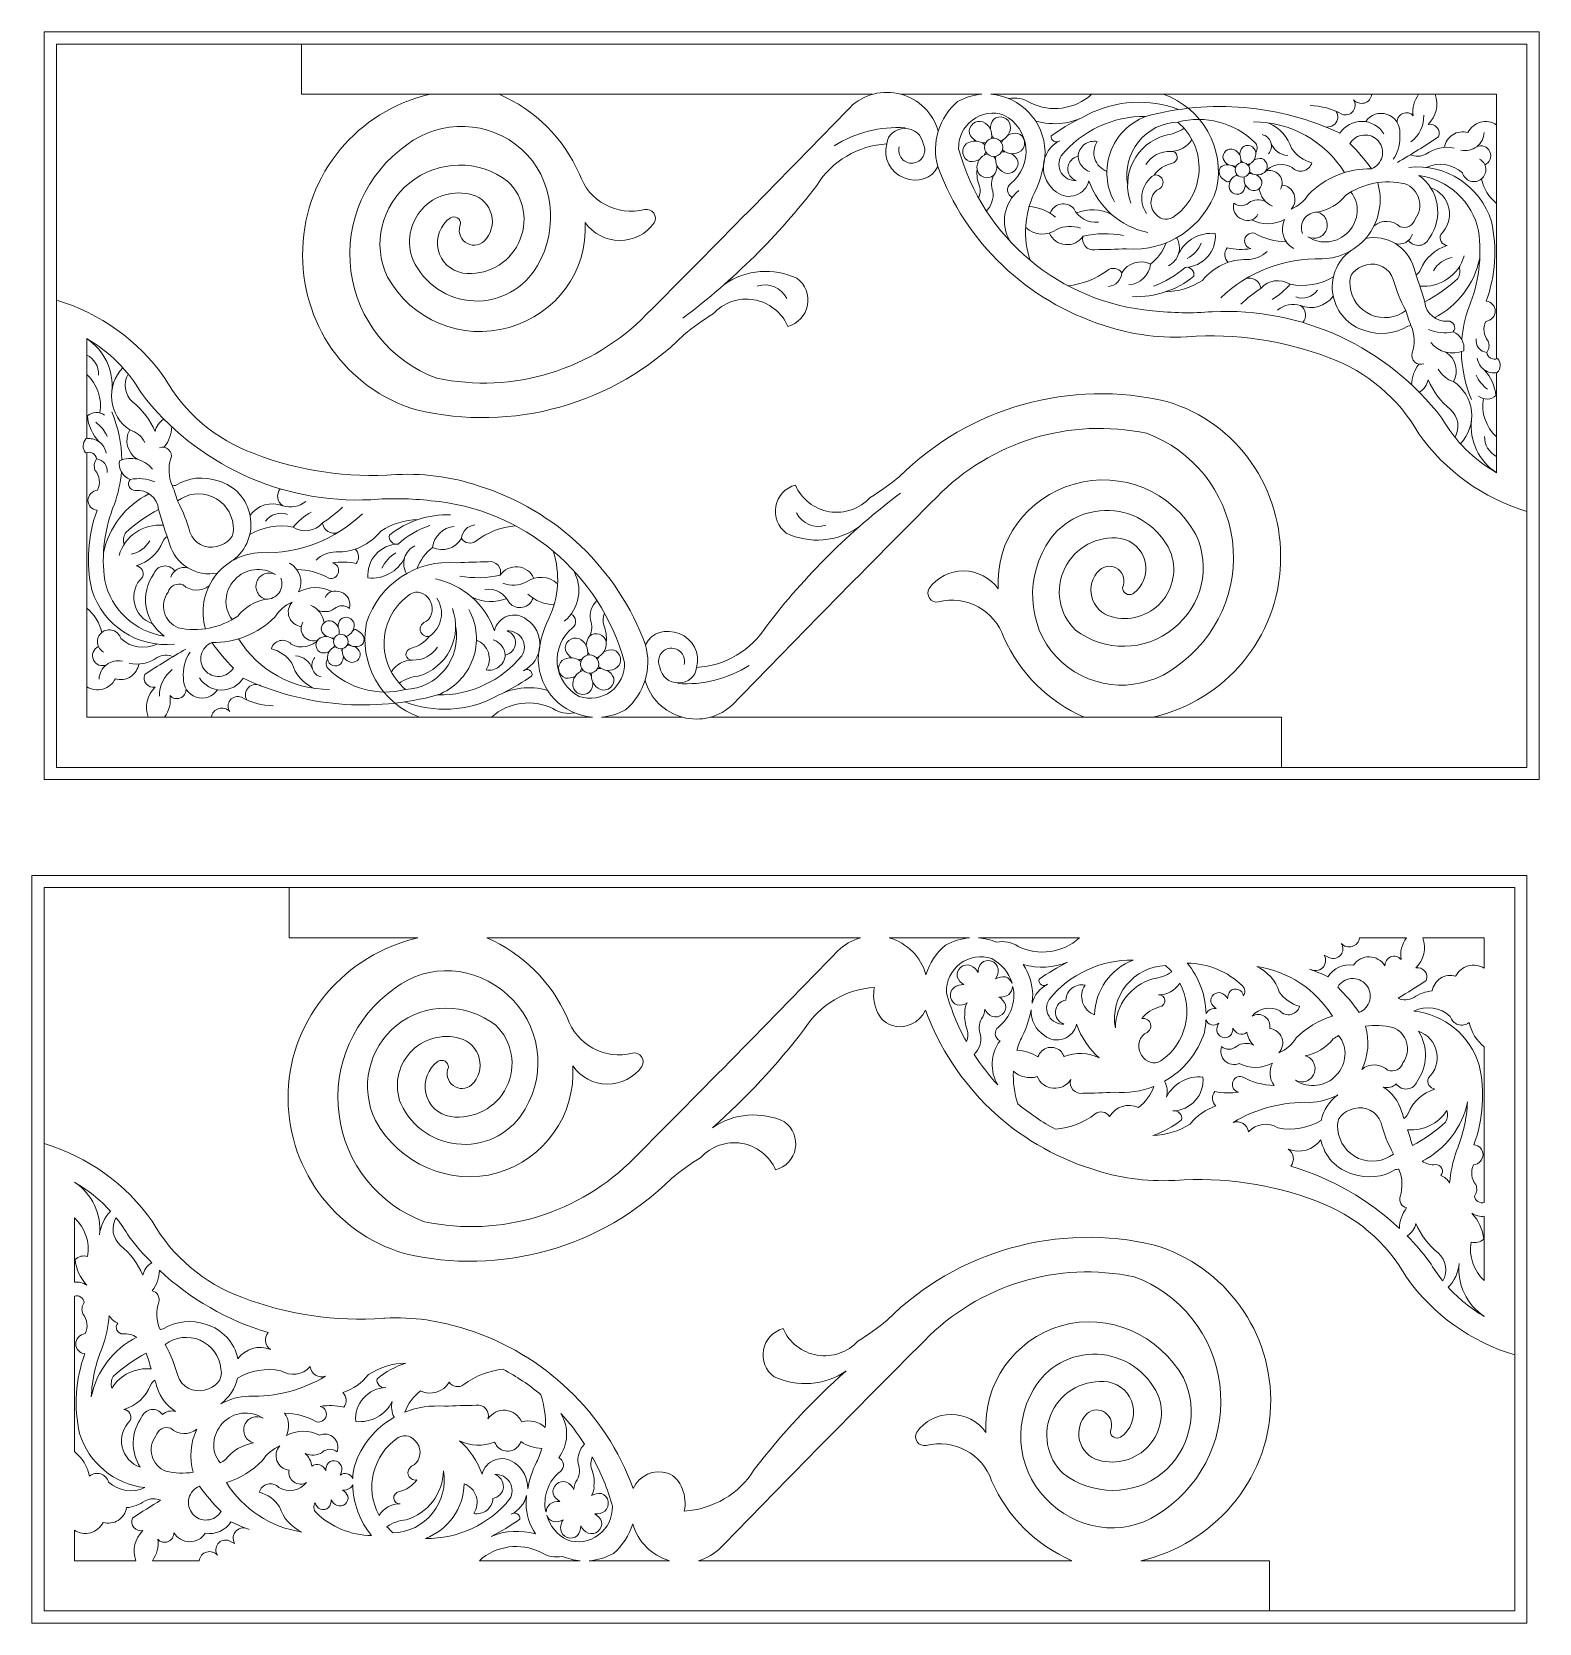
# Model space of a CAD drawing. Header units: millimetres. Extents: x 4867 to 5113, y 1528 to 1787.
import ezdxf

# ---------------------------------------------------------------- set-up
doc = ezdxf.new("R2010")
doc.units = ezdxf.units.MM
doc.header["$MEASUREMENT"] = 0
doc.layers.add('SITARA ALL', color=18, linetype='Continuous', true_color=0x000000)

msp = doc.modelspace()

# ---------------------------------------------------------------- linework, layer by layer
at = {"layer": 'SITARA ALL', "lineweight": 9}
for points, knots in [([(4868.61, 1787.41), (4868.61, 1787.41), (5112.61, 1787.41), (5112.61, 1787.41), (5112.61, 1787.41), (5112.61, 1665.41), (5112.61, 1665.41), (5112.61, 1665.41), (4868.61, 1665.41), (4868.61, 1665.41), (4868.61, 1665.41), (4868.61, 1787.41), (4868.61, 1787.41)], [0, 0, 0, 0, 0.25, 0.25, 0.25, 0.5, 0.5, 0.5, 0.75, 0.75, 0.75, 1, 1, 1, 1]), ([(4870.61, 1785.41), (4870.61, 1785.41), (4870.61, 1667.41), (4870.61, 1667.41), (4870.61, 1667.41), (5110.61, 1667.41), (5110.61, 1667.41), (5110.61, 1667.41), (5110.61, 1785.41), (5110.61, 1785.41), (5110.61, 1785.41), (4870.61, 1785.41), (4870.61, 1785.41)], [0, 0, 0, 0, 0.25, 0.25, 0.25, 0.5, 0.5, 0.5, 0.75, 0.75, 0.75, 1, 1, 1, 1]), ([(5003.82, 1777.22), (5003.82, 1777.22), (4910.63, 1777.22), (4910.63, 1777.22), (4910.63, 1777.22), (4910.63, 1785.41), (4910.63, 1785.41), (4910.63, 1785.41), (5110.61, 1785.41), (5110.61, 1785.41), (5110.61, 1785.41), (5110.61, 1709.18), (5110.61, 1709.18), (5103.47, 1711.3), (5097.25, 1715.77), (5092.95, 1721.85), (5089.7, 1727.58), (5084.53, 1731.97), (5078.34, 1734.23), (5070.96, 1737.07), (5063.06, 1738.24), (5055.17, 1737.66)], [0, 0, 0, 0, 0.125, 0.125, 0.125, 0.25, 0.25, 0.25, 0.375, 0.375, 0.375, 0.5, 0.5, 0.5, 0.625, 0.625, 0.625, 0.75, 0.75, 0.75, 1, 1, 1, 1]), ([(4931.62, 1777.22), (4919.77, 1774.54), (4911.22, 1764.22), (4910.81, 1752.08), (4910.39, 1739.95), (4917.76, 1729.2), (4929.39, 1725.73), (4945.08, 1722), (4961.57, 1726.62), (4973.02, 1737.98), (4974.52, 1739.23), (4976.12, 1740.37), (4977.79, 1741.39), (4979.46, 1743.24), (4981.97, 1744.11), (4984.43, 1743.7), (4986.9, 1743.3), (4989, 1741.65), (4989.99, 1739.35), (4991.64, 1739.8), (4992.88, 1741.15), (4993.19, 1742.83), (4993.5, 1744.51), (4992.85, 1746.2), (4991.47, 1747.21), (4987.65, 1749), (4983.16, 1748.64), (4979.68, 1746.25)], [0, 0, 0, 0, 0.1, 0.1, 0.1, 0.2, 0.2, 0.2, 0.3, 0.3, 0.3, 0.4, 0.4, 0.4, 0.5, 0.5, 0.5, 0.6, 0.6, 0.6, 0.7, 0.7, 0.7, 0.8, 0.8, 0.8, 1, 1, 1, 1]), ([(5014.53, 1771.21), (5013.7, 1774.16), (5011.38, 1776.45), (5008.42, 1777.24), (5005.46, 1778.03), (5002.33, 1777.23), (5000.14, 1775.09), (4989.15, 1763.76), (4978.08, 1752.5), (4966.94, 1741.33), (4958.07, 1732.22), (4945.14, 1728.29), (4932.7, 1730.91), (4925.13, 1733.67), (4919.73, 1740.41), (4918.68, 1748.39), (4917.63, 1756.38), (4921.19, 1764.34), (4927.79, 1768.96), (4933.39, 1773.25), (4941.25, 1772.96), (4946.53, 1768.27), (4951.8, 1763.58), (4952.72, 1755.35), (4949.11, 1749.29), (4947.01, 1745.56), (4943, 1743.32), (4938.72, 1743.5), (4934.45, 1743.68), (4930.61, 1746.29), (4928.83, 1750.18), (4927.69, 1753), (4928.27, 1756.23), (4930.3, 1758.49), (4932.34, 1760.75), (4935.52, 1761.65), (4938.45, 1760.83), (4940.01, 1760.4), (4941.22, 1759.16), (4941.62, 1757.6), (4942.03, 1756.03), (4941.54, 1754.35), (4940.38, 1753.22), (4939.53, 1752.46), (4938.26, 1752.4), (4937.34, 1753.07), (4936.41, 1753.75), (4936.12, 1755.05), (4936.59, 1756.09), (4936.6, 1756.49), (4936.39, 1756.87), (4936.04, 1757.08), (4935.69, 1757.28), (4935.27, 1757.29), (4934.91, 1757.09), (4933.26, 1755.91), (4932.48, 1753.86), (4932.93, 1751.88), (4933.38, 1749.9), (4934.95, 1748.4), (4936.95, 1748.06), (4940.71, 1747.55), (4944.38, 1749.51), (4946.03, 1752.93), (4947.69, 1756.35), (4947.03, 1760.37), (4944.29, 1763.01), (4939.55, 1766.64), (4932.92, 1766.55), (4928.28, 1762.78), (4923.64, 1759.01), (4922.08, 1752.8), (4924.67, 1747.4), (4928.55, 1740.37), (4936.78, 1736.96), (4944.5, 1739.2), (4952.21, 1741.43), (4957.37, 1748.3), (4956.9, 1756.32), (4958.18, 1754.48), (4960.29, 1753.38), (4962.53, 1753.37), (4964.78, 1753.36), (4966.88, 1754.42), (4968.18, 1756.25), (4968.46, 1756.75), (4968.43, 1757.36), (4968.1, 1757.82), (4967.78, 1758.29), (4967.22, 1758.52), (4966.66, 1758.42), (4962.13, 1757.25), (4957.47, 1759.78), (4955.97, 1764.21), (4953.4, 1770.05), (4948.72, 1774.7), (4942.86, 1777.22)], [0, 0, 0, 0, 0.030303, 0.030303, 0.030303, 0.060606, 0.060606, 0.060606, 0.090909, 0.090909, 0.090909, 0.121212, 0.121212, 0.121212, 0.151515, 0.151515, 0.151515, 0.181818, 0.181818, 0.181818, 0.212121, 0.212121, 0.212121, 0.242424, 0.242424, 0.242424, 0.272727, 0.272727, 0.272727, 0.30303, 0.30303, 0.30303, 0.333333, 0.333333, 0.333333, 0.363636, 0.363636, 0.363636, 0.393939, 0.393939, 0.393939, 0.424242, 0.424242, 0.424242, 0.454545, 0.454545, 0.454545, 0.484848, 0.484848, 0.484848, 0.515152, 0.515152, 0.515152, 0.545455, 0.545455, 0.545455, 0.575758, 0.575758, 0.575758, 0.606061, 0.606061, 0.606061, 0.636364, 0.636364, 0.636364, 0.666667, 0.666667, 0.666667, 0.69697, 0.69697, 0.69697, 0.727273, 0.727273, 0.727273, 0.757576, 0.757576, 0.757576, 0.787879, 0.787879, 0.787879, 0.818182, 0.818182, 0.818182, 0.848485, 0.848485, 0.848485, 0.878788, 0.878788, 0.878788, 0.909091, 0.909091, 0.909091, 0.939394, 0.939394, 0.939394, 1, 1, 1, 1]), ([(4972.86, 1740.69), (4981.1, 1746.89), (4988.45, 1754.18), (4994.71, 1762.36), (4997.19, 1766.34), (5001.45, 1768.86), (5006.13, 1769.12), (5005.5, 1766.82), (5006.72, 1764.43), (5008.95, 1763.59), (5011.17, 1762.76), (5013.42, 1763.3), (5014.46, 1765.44), (5013.38, 1769.3), (5014.65, 1773.44), (5017.7, 1776.03), (5018.92, 1776.71), (5020.26, 1777.11), (5021.64, 1777.22), (5021.64, 1777.22), (5008.54, 1777.22), (5008.54, 1777.22)], [0, 0, 0, 0, 0.125, 0.125, 0.125, 0.25, 0.25, 0.25, 0.375, 0.375, 0.375, 0.5, 0.5, 0.5, 0.625, 0.625, 0.625, 0.75, 0.75, 0.75, 1, 1, 1, 1]), ([(5029.52, 1750.14), (5028.33, 1753.76), (5028.59, 1757.7), (5030.23, 1761.14), (5031.28, 1763.25), (5031.87, 1765.56), (5031.96, 1767.91), (5031.82, 1772.83), (5028, 1776.85), (5023.1, 1777.22), (5023.1, 1777.22), (5105.65, 1777.22), (5105.65, 1777.22), (5105.65, 1777.22), (5105.65, 1734.05), (5105.65, 1734.05)], [0, 0, 0, 0, 0.166667, 0.166667, 0.166667, 0.333333, 0.333333, 0.333333, 0.5, 0.5, 0.5, 0.666667, 0.666667, 0.666667, 1, 1, 1, 1]), ([(5026.05, 1776.51), (5027.26, 1776.76), (5028.53, 1776.51), (5029.57, 1775.84), (5032.87, 1774.19), (5036.83, 1774.74), (5039.56, 1777.22)], [0, 0, 0, 0, 0.333333, 0.333333, 0.333333, 1, 1, 1, 1]), ([(5053.76, 1774.73), (5048.94, 1776.58), (5043.56, 1776.28), (5038.97, 1773.92), (5036.39, 1772.41), (5033.3, 1772.02), (5030.42, 1772.86)], [0, 0, 0, 0, 0.333333, 0.333333, 0.333333, 1, 1, 1, 1]), ([(5032.68, 1754.57), (5033.13, 1753.52), (5034.13, 1752.8), (5035.28, 1752.7), (5036.43, 1752.6), (5037.53, 1753.12), (5038.16, 1754.08), (5037.99, 1753.51), (5038.13, 1752.88), (5038.52, 1752.43), (5038.92, 1751.98), (5039.52, 1751.77), (5040.11, 1751.87), (5041.83, 1751.89), (5043.54, 1751.94), (5045.25, 1752.03), (5051.84, 1751.46), (5057.94, 1755.51), (5059.97, 1761.81), (5061.33, 1768.39), (5057.65, 1774.96), (5051.32, 1777.22)], [0, 0, 0, 0, 0.125, 0.125, 0.125, 0.25, 0.25, 0.25, 0.375, 0.375, 0.375, 0.5, 0.5, 0.5, 0.625, 0.625, 0.625, 0.75, 0.75, 0.75, 1, 1, 1, 1]), ([(5087.25, 1770.79), (5086.49, 1772.02), (5085.15, 1772.78), (5083.7, 1772.8), (5082.25, 1772.82), (5080.89, 1772.1), (5080.1, 1770.89), (5070.18, 1775.52), (5058.94, 1776.49), (5048.37, 1773.6)], [0, 0, 0, 0, 0.25, 0.25, 0.25, 0.5, 0.5, 0.5, 1, 1, 1, 1]), ([(5085.29, 1777.22), (5085.2, 1776.55), (5084.73, 1776), (5084.09, 1775.8), (5083.45, 1775.61), (5082.75, 1775.82), (5082.31, 1776.32), (5082.7, 1775.75), (5082.66, 1774.99), (5082.23, 1774.45), (5081.8, 1773.91), (5081.04, 1773.72), (5080.4, 1773.97), (5078.8, 1774.85), (5077.02, 1775.33), (5075.21, 1775.37)], [0, 0, 0, 0, 0.166667, 0.166667, 0.166667, 0.333333, 0.333333, 0.333333, 0.5, 0.5, 0.5, 0.666667, 0.666667, 0.666667, 1, 1, 1, 1]), ([(5092.93, 1777.22), (5092.18, 1776.21), (5091.87, 1774.95), (5092.06, 1773.72), (5091.63, 1774.19), (5090.95, 1774.34), (5090.37, 1774.09), (5089.78, 1773.85), (5089.41, 1773.28), (5089.44, 1772.65)], [0, 0, 0, 0, 0.25, 0.25, 0.25, 0.5, 0.5, 0.5, 1, 1, 1, 1]), ([(5089.46, 1766.1), (5091.74, 1767.42), (5093.98, 1768.81), (5096.18, 1770.28), (5096.38, 1770.79), (5096.29, 1771.38), (5095.93, 1771.8), (5095.58, 1772.22), (5095.03, 1772.42), (5094.48, 1772.31), (5095.8, 1773.57), (5096.25, 1775.5), (5095.61, 1777.22)], [0, 0, 0, 0, 0.2, 0.2, 0.2, 0.4, 0.4, 0.4, 0.6, 0.6, 0.6, 1, 1, 1, 1]), ([(5105.65, 1731.8), (5105.65, 1731.8), (5105.65, 1715.46), (5105.65, 1715.46), (5101.94, 1717.6), (5098.87, 1720.67), (5096.73, 1724.38), (5087.84, 1735.98), (5073.85, 1742.47), (5059.26, 1741.75), (5056, 1741.48), (5052.73, 1741.53), (5049.49, 1741.91), (5034.46, 1743.2), (5021.83, 1753.76), (5017.86, 1768.32), (5017.79, 1770.16), (5018.63, 1771.92), (5020.11, 1773.02), (5021.58, 1774.12), (5023.52, 1774.43), (5025.26, 1773.84), (5027.27, 1772.79), (5028.62, 1770.8), (5028.84, 1768.55), (5029.07, 1766.3), (5028.12, 1764.07), (5026.36, 1762.64), (5025.99, 1762.37), (5025.8, 1761.91), (5025.86, 1761.46), (5025.91, 1761), (5026.2, 1760.61), (5026.62, 1760.42)], [0, 0, 0, 0, 0.083333, 0.083333, 0.083333, 0.166667, 0.166667, 0.166667, 0.25, 0.25, 0.25, 0.333333, 0.333333, 0.333333, 0.416667, 0.416667, 0.416667, 0.5, 0.5, 0.5, 0.583333, 0.583333, 0.583333, 0.666667, 0.666667, 0.666667, 0.75, 0.75, 0.75, 0.833333, 0.833333, 0.833333, 1, 1, 1, 1]), ([(5024.65, 1769.6), (5025.74, 1769.95), (5026.43, 1771.02), (5026.29, 1772.16), (5026.19, 1772.75), (5025.77, 1773.23), (5025.21, 1773.43), (5024.65, 1773.63), (5024.02, 1773.51), (5023.57, 1773.12), (5023.22, 1772.67), (5023.03, 1772.12), (5023.04, 1771.55)], [0, 0, 0, 0, 0.2, 0.2, 0.2, 0.4, 0.4, 0.4, 0.6, 0.6, 0.6, 1, 1, 1, 1]), ([(5037.65, 1773.26), (5036.03, 1772.45), (5034.47, 1771.51), (5032.99, 1770.46), (5032.91, 1770.11), (5033.07, 1769.75), (5033.39, 1769.56), (5033.7, 1769.38), (5034.09, 1769.41), (5034.36, 1769.64), (5032.81, 1768.87), (5031.8, 1767.32), (5031.7, 1765.59), (5031.6, 1763.86), (5032.41, 1762.22), (5033.86, 1761.27), (5034.75, 1760.57), (5035.93, 1760.38), (5037, 1760.75), (5038.07, 1761.13), (5038.86, 1762.02), (5039.12, 1763.12), (5040.63, 1758.81), (5044.28, 1755.61), (5048.75, 1754.68)], [0, 0, 0, 0, 0.111111, 0.111111, 0.111111, 0.222222, 0.222222, 0.222222, 0.333333, 0.333333, 0.333333, 0.444444, 0.444444, 0.444444, 0.555556, 0.555556, 0.555556, 0.666667, 0.666667, 0.666667, 0.777778, 0.777778, 0.777778, 1, 1, 1, 1]), ([(5037.36, 1767.08), (5036.44, 1766.92), (5035.75, 1766.15), (5035.69, 1765.22), (5035.62, 1764.28), (5036.16, 1763.44), (5037.05, 1763.15), (5036.06, 1763.08), (5035.11, 1763.57), (5034.6, 1764.42), (5034.09, 1765.27), (5034.1, 1766.35), (5034.62, 1767.19), (5037.98, 1771.32), (5043.05, 1773.68), (5048.37, 1773.6), (5045.7, 1772.59), (5043.61, 1770.46), (5042.64, 1767.78), (5041.67, 1765.09), (5041.9, 1762.13), (5043.31, 1759.65)], [0, 0, 0, 0, 0.125, 0.125, 0.125, 0.25, 0.25, 0.25, 0.375, 0.375, 0.375, 0.5, 0.5, 0.5, 0.625, 0.625, 0.625, 0.75, 0.75, 0.75, 1, 1, 1, 1]), ([(5063.75, 1767.28), (5063.74, 1767.74), (5063.9, 1768.18), (5064.18, 1768.54), (5064.54, 1768.85), (5065.04, 1768.95), (5065.49, 1768.79), (5065.94, 1768.63), (5066.27, 1768.24), (5066.36, 1767.77), (5066.7, 1768.27), (5066.64, 1768.94), (5066.21, 1769.37), (5062.88, 1772.61), (5058.11, 1773.87), (5053.61, 1772.69), (5051.12, 1772.6), (5048.78, 1771.43), (5047.22, 1769.48), (5045.65, 1767.54), (5045, 1765.02), (5045.44, 1762.56)], [0, 0, 0, 0, 0.125, 0.125, 0.125, 0.25, 0.25, 0.25, 0.375, 0.375, 0.375, 0.5, 0.5, 0.5, 0.625, 0.625, 0.625, 0.75, 0.75, 0.75, 1, 1, 1, 1]), ([(5077.15, 1772.14), (5077.81, 1771.72), (5078.68, 1771.82), (5079.23, 1772.37), (5079.79, 1772.92), (5079.91, 1773.75), (5079.5, 1774.42)], [0, 0, 0, 0, 0.333333, 0.333333, 0.333333, 1, 1, 1, 1]), ([(5088.78, 1766.61), (5089.64, 1767.84), (5090.02, 1769.35), (5089.85, 1770.84), (5089.96, 1772.23), (5089.11, 1773.51), (5087.78, 1773.95), (5086.46, 1774.39), (5085.05, 1773.93), (5084.3, 1772.75)], [0, 0, 0, 0, 0.25, 0.25, 0.25, 0.5, 0.5, 0.5, 1, 1, 1, 1]), ([(5008.16, 1768.66), (5007.97, 1767.98), (5008.13, 1767.26), (5008.58, 1766.73), (5009.03, 1766.2), (5009.71, 1765.92), (5010.4, 1765.99), (5011.09, 1766.05), (5011.71, 1766.45), (5012.05, 1767.06), (5012.4, 1767.67), (5012.42, 1768.4), (5012.12, 1769.02), (5011.9, 1770.55), (5010.58, 1771.67), (5009.04, 1771.63), (5007.5, 1771.59), (5006.27, 1770.65), (5006.13, 1769.12)], [0, 0, 0, 0, 0.142857, 0.142857, 0.142857, 0.285714, 0.285714, 0.285714, 0.428571, 0.428571, 0.428571, 0.571429, 0.571429, 0.571429, 0.714286, 0.714286, 0.714286, 1, 1, 1, 1]), ([(5023.22, 1770.01), (5023.46, 1771.13), (5022.88, 1772.26), (5021.82, 1772.71), (5021.26, 1772.91), (5020.63, 1772.8), (5020.18, 1772.41), (5019.72, 1772.02), (5019.51, 1771.42), (5019.63, 1770.83), (5019.84, 1770.3), (5020.23, 1769.86), (5020.72, 1769.58)], [0, 0, 0, 0, 0.2, 0.2, 0.2, 0.4, 0.4, 0.4, 0.6, 0.6, 0.6, 1, 1, 1, 1]), ([(5025.01, 1768.15), (5025.86, 1767.38), (5027.13, 1767.32), (5028.05, 1768.01), (5028.51, 1768.39), (5028.72, 1769), (5028.61, 1769.59), (5028.5, 1770.17), (5028.09, 1770.65), (5027.52, 1770.85), (5026.96, 1770.93), (5026.38, 1770.82), (5025.89, 1770.52)], [0, 0, 0, 0, 0.2, 0.2, 0.2, 0.4, 0.4, 0.4, 0.6, 0.6, 0.6, 1, 1, 1, 1]), ([(5054.66, 1771.67), (5053.72, 1771.05), (5052.65, 1770.66), (5051.53, 1770.52), (5049.28, 1769.87), (5047.39, 1768.31), (5046.34, 1766.21), (5045.28, 1764.11), (5045.15, 1761.68), (5045.97, 1759.48)], [0, 0, 0, 0, 0.25, 0.25, 0.25, 0.5, 0.5, 0.5, 1, 1, 1, 1]), ([(5052.48, 1767.91), (5053, 1767.96), (5053.46, 1767.6), (5053.54, 1767.08), (5053.62, 1766.57), (5053.16, 1766.06), (5052.65, 1765.95), (5051.5, 1765.67), (5050.48, 1765), (5049.76, 1764.05), (5050.42, 1764.17), (5051.04, 1763.76), (5051.2, 1763.11), (5051.37, 1762.47), (5050.83, 1761.77), (5050.2, 1761.57), (5049.14, 1760.7), (5048.93, 1759.17), (5049.72, 1758.05), (5050.5, 1756.94), (5051.67, 1756.44), (5052.84, 1757.14), (5055.37, 1758.87), (5056.94, 1761.67), (5057.09, 1764.73), (5057.24, 1767.79), (5055.96, 1770.72), (5053.61, 1772.69)], [0, 0, 0, 0, 0.1, 0.1, 0.1, 0.2, 0.2, 0.2, 0.3, 0.3, 0.3, 0.4, 0.4, 0.4, 0.5, 0.5, 0.5, 0.6, 0.6, 0.6, 0.7, 0.7, 0.7, 0.8, 0.8, 0.8, 1, 1, 1, 1]), ([(5068.51, 1772.53), (5070.27, 1771.75), (5071.61, 1770.25), (5072.18, 1768.41), (5072.96, 1767.24), (5074.15, 1766.41), (5075.51, 1766.06), (5075.32, 1765.4), (5074.79, 1764.89), (5074.13, 1764.73), (5073.46, 1764.57), (5072.75, 1764.79), (5072.29, 1765.3), (5070.78, 1766.18), (5068.85, 1765.82), (5067.76, 1764.45), (5067.03, 1763.9), (5066.01, 1763.95), (5065.33, 1764.57)], [0, 0, 0, 0, 0.142857, 0.142857, 0.142857, 0.285714, 0.285714, 0.285714, 0.428571, 0.428571, 0.428571, 0.571429, 0.571429, 0.571429, 0.714286, 0.714286, 0.714286, 1, 1, 1, 1]), ([(5105.65, 1772.26), (5104.87, 1772.75), (5103.91, 1772.9), (5103.02, 1772.65), (5102.13, 1772.4), (5101.39, 1771.79), (5100.97, 1770.97), (5100.14, 1771.22), (5099.24, 1771.09), (5098.51, 1770.63), (5097.78, 1770.17), (5097.28, 1769.42), (5097.15, 1768.56)], [0, 0, 0, 0, 0.2, 0.2, 0.2, 0.4, 0.4, 0.4, 0.6, 0.6, 0.6, 1, 1, 1, 1]), ([(5099.84, 1768.1), (5100.74, 1767.9), (5101.68, 1768.11), (5102.41, 1768.67), (5103.14, 1769.23), (5103.59, 1770.08), (5103.63, 1771)], [0, 0, 0, 0, 0.333333, 0.333333, 0.333333, 1, 1, 1, 1]), ([(5022.15, 1768.97), (5021.3, 1769.74), (5020.03, 1769.8), (5019.11, 1769.12), (5018.65, 1768.73), (5018.44, 1768.13), (5018.55, 1767.54), (5018.66, 1766.95), (5019.07, 1766.47), (5019.64, 1766.28), (5020.2, 1766.19), (5020.78, 1766.31), (5021.27, 1766.6)], [0, 0, 0, 0, 0.2, 0.2, 0.2, 0.4, 0.4, 0.4, 0.6, 0.6, 0.6, 1, 1, 1, 1]), ([(5025.07, 1768.56), (5025.07, 1768.03), (5024.79, 1767.54), (5024.33, 1767.27), (5023.86, 1767), (5023.3, 1767), (5022.83, 1767.27), (5022.37, 1767.54), (5022.09, 1768.03), (5022.09, 1768.56), (5022.09, 1769.1), (5022.37, 1769.59), (5022.83, 1769.85), (5023.3, 1770.12), (5023.86, 1770.12), (5024.33, 1769.85), (5024.79, 1769.59), (5025.07, 1769.1), (5025.07, 1768.56)], [0, 0, 0, 0, 0.166667, 0.166667, 0.166667, 0.333333, 0.333333, 0.333333, 0.5, 0.5, 0.5, 0.666667, 0.666667, 0.666667, 0.833333, 0.833333, 0.833333, 1, 1, 1, 1]), ([(5042.05, 1764.65), (5041.12, 1765), (5040.4, 1765.75), (5040.09, 1766.7), (5039.79, 1767.64), (5039.93, 1768.68), (5040.49, 1769.51), (5039.74, 1769.66), (5038.97, 1769.48), (5038.36, 1769.01), (5037.76, 1768.54), (5037.4, 1767.84), (5037.36, 1767.08), (5037.43, 1765.93), (5038.2, 1764.95), (5039.3, 1764.6)], [0, 0, 0, 0, 0.166667, 0.166667, 0.166667, 0.333333, 0.333333, 0.333333, 0.5, 0.5, 0.5, 0.666667, 0.666667, 0.666667, 1, 1, 1, 1]), ([(5055.94, 1769.84), (5055.19, 1768.65), (5053.89, 1767.92), (5052.48, 1767.91), (5050.84, 1767.98), (5049.29, 1767.17), (5048.41, 1765.78)], [0, 0, 0, 0, 0.333333, 0.333333, 0.333333, 1, 1, 1, 1]), ([(5063.9, 1766.05), (5064.09, 1766.95), (5063.62, 1767.85), (5062.78, 1768.21), (5062.33, 1768.38), (5061.83, 1768.28), (5061.47, 1767.97), (5061.1, 1767.66), (5060.93, 1767.18), (5061.03, 1766.71), (5061.19, 1766.29), (5061.5, 1765.93), (5061.9, 1765.71)], [0, 0, 0, 0, 0.2, 0.2, 0.2, 0.4, 0.4, 0.4, 0.6, 0.6, 0.6, 1, 1, 1, 1]), ([(5068.43, 1767.51), (5068.89, 1768.02), (5069.03, 1768.73), (5068.82, 1769.38), (5068.6, 1770.03), (5068.06, 1770.51), (5067.39, 1770.64)], [0, 0, 0, 0, 0.333333, 0.333333, 0.333333, 1, 1, 1, 1]), ([(5085.25, 1765.05), (5086.1, 1765.4), (5086.74, 1766.14), (5086.96, 1767.03), (5087.18, 1767.93), (5086.96, 1768.87), (5086.36, 1769.57), (5085.76, 1770.28), (5084.86, 1770.65), (5083.94, 1770.57), (5083.02, 1770.5), (5082.19, 1769.99), (5081.72, 1769.2), (5083.01, 1767.92), (5084.19, 1766.53), (5085.25, 1765.05), (5081.39, 1765.14), (5077.68, 1763.64), (5074.97, 1760.89), (5074.28, 1759.83), (5073.29, 1758.99), (5072.13, 1758.48), (5072.73, 1759.14), (5072.91, 1760.08), (5072.6, 1760.92), (5072.28, 1761.75), (5071.52, 1762.34), (5070.63, 1762.42)], [0, 0, 0, 0, 0.1, 0.1, 0.1, 0.2, 0.2, 0.2, 0.3, 0.3, 0.3, 0.4, 0.4, 0.4, 0.5, 0.5, 0.5, 0.6, 0.6, 0.6, 0.7, 0.7, 0.7, 0.8, 0.8, 0.8, 1, 1, 1, 1]), ([(5091.58, 1767.36), (5092.4, 1766.99), (5093.34, 1767.03), (5094.13, 1767.46), (5095.46, 1768.42), (5097.13, 1768.78), (5098.74, 1768.45)], [0, 0, 0, 0, 0.333333, 0.333333, 0.333333, 1, 1, 1, 1]), ([(5103.74, 1765.72), (5104.13, 1765.89), (5104.44, 1766.22), (5104.6, 1766.62), (5104.75, 1767.02), (5104.74, 1767.47), (5104.56, 1767.86), (5104.39, 1768.26), (5104.06, 1768.56), (5103.65, 1768.71), (5103.25, 1768.86), (5102.8, 1768.85), (5102.41, 1768.67)], [0, 0, 0, 0, 0.2, 0.2, 0.2, 0.4, 0.4, 0.4, 0.6, 0.6, 0.6, 1, 1, 1, 1]), ([(5022.39, 1758.18), (5023.23, 1759.02), (5023.63, 1760.21), (5023.45, 1761.39), (5023.12, 1762.24), (5023.17, 1763.19), (5023.59, 1764.01), (5023.14, 1763.61), (5022.51, 1763.49), (5021.95, 1763.69), (5021.39, 1763.89), (5020.97, 1764.38), (5020.87, 1764.97), (5020.73, 1766.1), (5021.42, 1767.18), (5022.51, 1767.53)], [0, 0, 0, 0, 0.166667, 0.166667, 0.166667, 0.333333, 0.333333, 0.333333, 0.5, 0.5, 0.5, 0.666667, 0.666667, 0.666667, 1, 1, 1, 1]), ([(5023.94, 1767.12), (5023.7, 1766), (5024.28, 1764.87), (5025.34, 1764.41), (5025.9, 1764.21), (5026.53, 1764.33), (5026.98, 1764.72), (5027.44, 1765.11), (5027.65, 1765.7), (5027.53, 1766.29), (5027.32, 1766.82), (5026.94, 1767.26), (5026.44, 1767.54)], [0, 0, 0, 0, 0.2, 0.2, 0.2, 0.4, 0.4, 0.4, 0.6, 0.6, 0.6, 1, 1, 1, 1]), ([(5063.04, 1765.22), (5062.36, 1765.84), (5061.34, 1765.89), (5060.61, 1765.34), (5060.19, 1764.7), (5060.37, 1763.84), (5061, 1763.41), (5061.63, 1762.99), (5061.87, 1762.65), (5062.31, 1763.28)], [0, 0, 0, 0, 0.25, 0.25, 0.25, 0.5, 0.5, 0.5, 1, 1, 1, 1]), ([(5065.38, 1764.89), (5065.38, 1764.47), (5065.15, 1764.07), (5064.78, 1763.86), (5064.41, 1763.65), (5063.96, 1763.65), (5063.59, 1763.86), (5063.22, 1764.07), (5062.99, 1764.47), (5062.99, 1764.89), (5062.99, 1765.32), (5063.22, 1765.71), (5063.59, 1765.93), (5063.96, 1766.14), (5064.41, 1766.14), (5064.78, 1765.93), (5065.15, 1765.71), (5065.38, 1765.32), (5065.38, 1764.89)], [0, 0, 0, 0, 0.166667, 0.166667, 0.166667, 0.333333, 0.333333, 0.333333, 0.5, 0.5, 0.5, 0.666667, 0.666667, 0.666667, 0.833333, 0.833333, 0.833333, 1, 1, 1, 1]), ([(5067.76, 1764.45), (5068.13, 1764.76), (5068.3, 1765.24), (5068.21, 1765.71), (5068.12, 1766.18), (5067.79, 1766.57), (5067.34, 1766.72), (5066.89, 1766.79), (5066.43, 1766.7), (5066.04, 1766.46)], [0, 0, 0, 0, 0.25, 0.25, 0.25, 0.5, 0.5, 0.5, 1, 1, 1, 1]), ([(5091.34, 1765.29), (5097.37, 1765.96), (5103.02, 1762.26), (5104.82, 1756.47), (5105.77, 1752.14), (5105.48, 1747.64), (5103.96, 1743.47), (5104.79, 1743.38), (5105.42, 1742.69), (5105.44, 1741.86), (5105.46, 1741.03), (5104.73, 1740.3), (5103.91, 1740.17), (5103.37, 1739.12), (5103.52, 1737.86), (5104.27, 1736.96), (5104.53, 1736.34), (5104.45, 1735.63), (5104.05, 1735.1)], [0, 0, 0, 0, 0.142857, 0.142857, 0.142857, 0.285714, 0.285714, 0.285714, 0.428571, 0.428571, 0.428571, 0.571429, 0.571429, 0.571429, 0.714286, 0.714286, 0.714286, 1, 1, 1, 1]), ([(5094.15, 1765.29), (5096.12, 1766.21), (5098.46, 1765.87), (5100.09, 1764.42), (5100.26, 1763.78), (5100.74, 1763.28), (5101.36, 1763.07), (5101.99, 1762.87), (5102.67, 1762.99), (5103.18, 1763.41), (5103.7, 1763.82), (5103.96, 1764.47), (5103.9, 1765.12), (5103.83, 1765.78), (5103.44, 1766.35), (5102.85, 1766.65)], [0, 0, 0, 0, 0.166667, 0.166667, 0.166667, 0.333333, 0.333333, 0.333333, 0.5, 0.5, 0.5, 0.666667, 0.666667, 0.666667, 1, 1, 1, 1]), ([(5014.46, 1765.44), (5018.99, 1753.05), (5029.01, 1743.48), (5041.6, 1739.52), (5046.21, 1737.95), (5051.1, 1737.33), (5055.96, 1737.71)], [0, 0, 0, 0, 0.333333, 0.333333, 0.333333, 1, 1, 1, 1]), ([(5020.87, 1764.97), (5020.78, 1764.03), (5020.92, 1763.08), (5021.27, 1762.2), (5021.45, 1761.56), (5021.39, 1760.89), (5021.13, 1760.29)], [0, 0, 0, 0, 0.333333, 0.333333, 0.333333, 1, 1, 1, 1]), ([(5049.76, 1764.05), (5048.76, 1763.39), (5048.07, 1762.35), (5047.83, 1761.17), (5047.6, 1759.99), (5047.84, 1758.78), (5048.52, 1757.78)], [0, 0, 0, 0, 0.333333, 0.333333, 0.333333, 1, 1, 1, 1]), ([(5063.33, 1764.07), (5062.46, 1763.78), (5061.91, 1762.93), (5062.01, 1762.02), (5062.1, 1761.55), (5062.43, 1761.16), (5062.88, 1761), (5063.33, 1760.84), (5063.83, 1760.93), (5064.19, 1761.25), (5064.48, 1761.61), (5064.63, 1762.05), (5064.62, 1762.51)], [0, 0, 0, 0, 0.2, 0.2, 0.2, 0.4, 0.4, 0.4, 0.6, 0.6, 0.6, 1, 1, 1, 1]), ([(5064.48, 1763.74), (5064.28, 1762.84), (5064.75, 1761.94), (5065.59, 1761.58), (5066.04, 1761.41), (5066.54, 1761.51), (5066.91, 1761.82), (5067.27, 1762.13), (5067.44, 1762.61), (5067.35, 1763.08), (5067.18, 1763.5), (5066.87, 1763.86), (5066.47, 1764.08)], [0, 0, 0, 0, 0.2, 0.2, 0.2, 0.4, 0.4, 0.4, 0.6, 0.6, 0.6, 1, 1, 1, 1]), ([(5070.37, 1761.72), (5070.79, 1762.41), (5070.75, 1763.28), (5070.28, 1763.94), (5069.81, 1764.59), (5069, 1764.91), (5068.21, 1764.74)], [0, 0, 0, 0, 0.333333, 0.333333, 0.333333, 1, 1, 1, 1]), ([(5085.66, 1755.77), (5086.92, 1756.79), (5088.74, 1756.73), (5089.93, 1755.62), (5090.41, 1755.43), (5090.96, 1755.46), (5091.42, 1755.7), (5091.88, 1755.93), (5092.23, 1756.35), (5092.36, 1756.85), (5093.07, 1757.79), (5093.3, 1759.01), (5092.98, 1760.15), (5092.65, 1761.28), (5091.83, 1762.19), (5090.73, 1762.62), (5087.36, 1763.39), (5083.83, 1762.7), (5081.01, 1760.72), (5079.86, 1759.29), (5078.23, 1758.32), (5076.43, 1757.99)], [0, 0, 0, 0, 0.125, 0.125, 0.125, 0.25, 0.25, 0.25, 0.375, 0.375, 0.375, 0.5, 0.5, 0.5, 0.625, 0.625, 0.625, 0.75, 0.75, 0.75, 1, 1, 1, 1]), ([(5091.28, 1753.38), (5091.69, 1752.8), (5092.4, 1752.48), (5093.11, 1752.58), (5093.83, 1752.67), (5094.43, 1753.14), (5094.68, 1753.81), (5095.82, 1755.39), (5096.27, 1757.35), (5095.95, 1759.26), (5095.63, 1761.17), (5094.57, 1762.87), (5092.99, 1763.99), (5097.8, 1763.31), (5101.69, 1759.69), (5102.72, 1754.93), (5103.3, 1750.71), (5102.75, 1746.4), (5101.12, 1742.46), (5100.51, 1740.77), (5100.13, 1739), (5099.99, 1737.21)], [0, 0, 0, 0, 0.125, 0.125, 0.125, 0.25, 0.25, 0.25, 0.375, 0.375, 0.375, 0.5, 0.5, 0.5, 0.625, 0.625, 0.625, 0.75, 0.75, 0.75, 1, 1, 1, 1]), ([(5060.64, 1744.02), (5065.08, 1748.28), (5071.05, 1750.57), (5077.19, 1750.38), (5080.21, 1750.44), (5083.03, 1751.91), (5084.8, 1754.36), (5086.58, 1756.8), (5087.12, 1759.91), (5086.25, 1762.8)], [0, 0, 0, 0, 0.25, 0.25, 0.25, 0.5, 0.5, 0.5, 1, 1, 1, 1]), ([(5073.97, 1754.53), (5073.66, 1755.33), (5073.77, 1756.22), (5074.26, 1756.92), (5074.76, 1757.61), (5075.57, 1758.02), (5076.43, 1757.99), (5077.02, 1757.83), (5077.52, 1757.43), (5077.8, 1756.88), (5078.08, 1756.33), (5078.11, 1755.68), (5077.88, 1755.11), (5077.66, 1754.54), (5077.2, 1754.08), (5076.63, 1753.87), (5076.05, 1753.65), (5075.41, 1753.69), (5074.86, 1753.97), (5076.97, 1752.59), (5079.78, 1752.93), (5081.49, 1754.79), (5083.19, 1756.65), (5083.44, 1759.29), (5081.88, 1761.28)], [0, 0, 0, 0, 0.111111, 0.111111, 0.111111, 0.222222, 0.222222, 0.222222, 0.333333, 0.333333, 0.333333, 0.444444, 0.444444, 0.444444, 0.555556, 0.555556, 0.555556, 0.666667, 0.666667, 0.666667, 0.777778, 0.777778, 0.777778, 1, 1, 1, 1]), ([(5094.91, 1761.98), (5096.41, 1761.46), (5097.54, 1760.19), (5097.87, 1758.64), (5098.21, 1757.08), (5097.69, 1755.45), (5096.53, 1754.36), (5096.37, 1753.98), (5096.4, 1753.55), (5096.61, 1753.19), (5096.82, 1752.83), (5097.18, 1752.6), (5097.59, 1752.55), (5095.6, 1751.95), (5094, 1750.49), (5093.23, 1748.57)], [0, 0, 0, 0, 0.166667, 0.166667, 0.166667, 0.333333, 0.333333, 0.333333, 0.5, 0.5, 0.5, 0.666667, 0.666667, 0.666667, 1, 1, 1, 1]), ([(5032.81, 1757.8), (5033.07, 1758.56), (5033.71, 1759.14), (5034.5, 1759.31), (5035.28, 1759.47), (5036.11, 1759.2), (5036.65, 1758.61), (5037.36, 1757.07), (5038.98, 1756.17), (5040.67, 1756.37)], [0, 0, 0, 0, 0.25, 0.25, 0.25, 0.5, 0.5, 0.5, 1, 1, 1, 1]), ([(5067.98, 1759.71), (5067.09, 1760.18), (5066.01, 1760.1), (5065.2, 1759.51), (5064.52, 1758.9), (5063.48, 1758.88), (5062.78, 1759.48), (5062.47, 1758.38), (5063.06, 1757.22), (5064.13, 1756.83), (5065.2, 1756.43), (5066.24, 1756.65), (5066.71, 1757.69)], [0, 0, 0, 0, 0.2, 0.2, 0.2, 0.4, 0.4, 0.4, 0.6, 0.6, 0.6, 1, 1, 1, 1]), ([(5037.73, 1755.38), (5036.48, 1755.84), (5035.09, 1755.76), (5033.89, 1755.17), (5032.34, 1754.05), (5030.21, 1754.19), (5028.81, 1755.49)], [0, 0, 0, 0, 0.333333, 0.333333, 0.333333, 1, 1, 1, 1]), ([(5065.64, 1756.73), (5067.35, 1755.87), (5069.37, 1755.89), (5071.06, 1756.79), (5070.2, 1755.07), (5070.87, 1752.97), (5072.57, 1752.08)], [0, 0, 0, 0, 0.333333, 0.333333, 0.333333, 1, 1, 1, 1]), ([(5045.66, 1746.14), (5047.5, 1746.28), (5048.98, 1747.7), (5049.19, 1749.53), (5050.35, 1750.42), (5051.23, 1751.62), (5051.74, 1752.99)], [0, 0, 0, 0, 0.333333, 0.333333, 0.333333, 1, 1, 1, 1]), ([(5046.26, 1744.21), (5049.88, 1744.08), (5053.43, 1745.25), (5056.25, 1747.53), (5056.33, 1747.93), (5056.21, 1748.34), (5055.93, 1748.63), (5055.64, 1748.92), (5055.23, 1749.05), (5054.83, 1748.98), (5056.23, 1749.02), (5057.56, 1749.64), (5058.48, 1750.69), (5059.41, 1751.73), (5059.87, 1753.11), (5059.74, 1754.51), (5057.26, 1754.77), (5054.88, 1753.47), (5053.77, 1751.24)], [0, 0, 0, 0, 0.142857, 0.142857, 0.142857, 0.285714, 0.285714, 0.285714, 0.428571, 0.428571, 0.428571, 0.571429, 0.571429, 0.571429, 0.714286, 0.714286, 0.714286, 1, 1, 1, 1]), ([(5052.1, 1749.26), (5052.91, 1749.66), (5053.51, 1750.38), (5053.77, 1751.24), (5054.02, 1752.11), (5053.91, 1753.04), (5053.45, 1753.81)], [0, 0, 0, 0, 0.333333, 0.333333, 0.333333, 1, 1, 1, 1]), ([(5061.84, 1749.8), (5061.17, 1750.41), (5061.1, 1751.45), (5061.69, 1752.15), (5062.96, 1751.88), (5064.27, 1751.84), (5065.56, 1752.04), (5065.22, 1752.11), (5064.92, 1752.32), (5064.74, 1752.61), (5064.55, 1752.9), (5064.49, 1753.26), (5064.57, 1753.6), (5064.64, 1753.94), (5064.85, 1754.23), (5065.15, 1754.41), (5065.45, 1754.59), (5065.81, 1754.65), (5066.14, 1754.56), (5067.73, 1753.67), (5069.52, 1753.18), (5071.34, 1753.15)], [0, 0, 0, 0, 0.125, 0.125, 0.125, 0.25, 0.25, 0.25, 0.375, 0.375, 0.375, 0.5, 0.5, 0.5, 0.625, 0.625, 0.625, 0.75, 0.75, 0.75, 1, 1, 1, 1]), ([(5098.58, 1738.45), (5098.85, 1738.78), (5098.9, 1739.23), (5098.71, 1739.61), (5098.53, 1740), (5098.14, 1740.23), (5097.72, 1740.22), (5095.81, 1740.04), (5094.12, 1741.43), (5093.93, 1743.34), (5093.35, 1745.22), (5092.76, 1747.1), (5092.14, 1748.97), (5091.14, 1752.35), (5087.74, 1754.4), (5084.29, 1753.7)], [0, 0, 0, 0, 0.166667, 0.166667, 0.166667, 0.333333, 0.333333, 0.333333, 0.5, 0.5, 0.5, 0.666667, 0.666667, 0.666667, 1, 1, 1, 1]), ([(5049.19, 1749.53), (5047.48, 1750.34), (5045.44, 1749.71), (5044.49, 1748.08), (5044.4, 1746.91), (5043.48, 1745.98), (5042.31, 1745.87)], [0, 0, 0, 0, 0.333333, 0.333333, 0.333333, 1, 1, 1, 1]), ([(5068.22, 1751.59), (5067.35, 1750.74), (5066.17, 1750.27), (5064.95, 1750.27), (5062.11, 1750.34), (5059.41, 1749.08), (5057.65, 1746.85), (5055.83, 1745.69), (5053.72, 1745.04), (5051.55, 1744.97)], [0, 0, 0, 0, 0.25, 0.25, 0.25, 0.5, 0.5, 0.5, 1, 1, 1, 1]), ([(5081.76, 1751.63), (5079.53, 1749.95), (5078.45, 1747.14), (5078.97, 1744.4), (5079.49, 1741.65), (5081.48, 1739.44), (5084.17, 1738.68), (5086.5, 1737.86), (5089.07, 1738.13), (5091.18, 1739.41), (5091.34, 1739.43), (5091.51, 1739.46), (5091.67, 1739.49)], [0, 0, 0, 0, 0.2, 0.2, 0.2, 0.4, 0.4, 0.4, 0.6, 0.6, 0.6, 1, 1, 1, 1]), ([(5035.69, 1745.99), (5038.03, 1746.21), (5040.26, 1747.07), (5042.13, 1748.49), (5042.49, 1748.77), (5042.95, 1748.88), (5043.4, 1748.8), (5043.85, 1748.73), (5044.24, 1748.46), (5044.49, 1748.08)], [0, 0, 0, 0, 0.25, 0.25, 0.25, 0.5, 0.5, 0.5, 1, 1, 1, 1]), ([(5079.03, 1747.45), (5076.91, 1746.17), (5074.4, 1745.73), (5071.97, 1746.22), (5070.42, 1747.22), (5068.37, 1746.94), (5067.16, 1745.55), (5067.1, 1746.12), (5066.78, 1746.63), (5066.3, 1746.94), (5065.81, 1747.24), (5065.21, 1747.31), (5064.67, 1747.11)], [0, 0, 0, 0, 0.2, 0.2, 0.2, 0.4, 0.4, 0.4, 0.6, 0.6, 0.6, 1, 1, 1, 1]), ([(5090.83, 1741.96), (5089.95, 1743.56), (5089.27, 1745.26), (5088.8, 1747.03), (5088.19, 1748.85), (5086.27, 1749.88), (5084.42, 1749.38), (5082.57, 1748.87), (5081.35, 1747.78), (5081.76, 1745.9), (5081.95, 1743.85), (5083.25, 1742.07), (5085.14, 1741.25), (5087.03, 1740.43), (5089.2, 1740.69), (5090.83, 1741.96), (5091.09, 1741.01), (5091.42, 1740.08), (5091.8, 1739.17)], [0, 0, 0, 0, 0.142857, 0.142857, 0.142857, 0.285714, 0.285714, 0.285714, 0.428571, 0.428571, 0.428571, 0.571429, 0.571429, 0.571429, 0.714286, 0.714286, 0.714286, 1, 1, 1, 1]), ([(5093.93, 1743.34), (5095.89, 1744.38), (5097.7, 1745.67), (5099.33, 1747.18), (5099.65, 1747.75), (5099.74, 1748.43), (5099.56, 1749.06)], [0, 0, 0, 0, 0.333333, 0.333333, 0.333333, 1, 1, 1, 1]), ([(4977.39, 1675.61), (4977.39, 1675.61), (5070.58, 1675.61), (5070.58, 1675.61), (5070.58, 1675.61), (5070.58, 1667.41), (5070.58, 1667.41), (5070.58, 1667.41), (4870.61, 1667.41), (4870.61, 1667.41), (4870.61, 1667.41), (4870.61, 1743.65), (4870.61, 1743.65), (4877.75, 1741.52), (4883.97, 1737.06), (4888.27, 1730.98), (4891.51, 1725.24), (4896.69, 1720.85), (4902.87, 1718.59), (4910.25, 1715.76), (4918.16, 1714.59), (4926.04, 1715.17)], [0, 0, 0, 0, 0.125, 0.125, 0.125, 0.25, 0.25, 0.25, 0.375, 0.375, 0.375, 0.5, 0.5, 0.5, 0.625, 0.625, 0.625, 0.75, 0.75, 0.75, 1, 1, 1, 1]), ([(5069.9, 1742.02), (5070.95, 1742.88), (5072.36, 1743.16), (5073.65, 1742.75), (5075.57, 1741.99), (5077.76, 1742.62), (5078.98, 1744.29)], [0, 0, 0, 0, 0.333333, 0.333333, 0.333333, 1, 1, 1, 1]), ([(5074.05, 1739.98), (5074.4, 1740.38), (5074.56, 1740.92), (5074.48, 1741.45), (5074.4, 1741.99), (5074.1, 1742.46), (5073.65, 1742.75)], [0, 0, 0, 0, 0.333333, 0.333333, 0.333333, 1, 1, 1, 1]), ([(4875.57, 1721.03), (4875.57, 1721.03), (4875.57, 1737.36), (4875.57, 1737.36), (4879.27, 1735.23), (4882.35, 1732.15), (4884.48, 1728.45), (4893.37, 1716.85), (4907.37, 1710.36), (4921.96, 1711.08), (4925.21, 1711.34), (4928.48, 1711.29), (4931.72, 1710.92), (4946.75, 1709.62), (4959.39, 1699.06), (4963.35, 1684.5), (4963.42, 1682.66), (4962.58, 1680.91), (4961.11, 1679.8), (4959.63, 1678.7), (4957.7, 1678.4), (4955.95, 1678.98), (4953.94, 1680.03), (4952.6, 1682.02), (4952.37, 1684.27), (4952.15, 1686.53), (4953.09, 1688.76), (4954.86, 1690.18), (4955.22, 1690.46), (4955.41, 1690.91), (4955.36, 1691.37), (4955.3, 1691.82), (4955.02, 1692.22), (4954.6, 1692.4)], [0, 0, 0, 0, 0.083333, 0.083333, 0.083333, 0.166667, 0.166667, 0.166667, 0.25, 0.25, 0.25, 0.333333, 0.333333, 0.333333, 0.416667, 0.416667, 0.416667, 0.5, 0.5, 0.5, 0.583333, 0.583333, 0.583333, 0.666667, 0.666667, 0.666667, 0.75, 0.75, 0.75, 0.833333, 0.833333, 0.833333, 1, 1, 1, 1]), ([(5093.79, 1733.26), (5093.28, 1733.06), (5092.69, 1733.17), (5092.29, 1733.54), (5091.88, 1733.92), (5091.74, 1734.51), (5091.9, 1735.03), (5092.39, 1736.47), (5092.32, 1738.03), (5091.7, 1739.41)], [0, 0, 0, 0, 0.25, 0.25, 0.25, 0.5, 0.5, 0.5, 1, 1, 1, 1]), ([(5094.52, 1738.85), (5095.8, 1738.31), (5097.21, 1738.17), (5098.58, 1738.45), (5099.8, 1737.97), (5100.52, 1736.69), (5100.29, 1735.39), (5098.4, 1734.56), (5096.19, 1735.12), (5094.92, 1736.75)], [0, 0, 0, 0, 0.25, 0.25, 0.25, 0.5, 0.5, 0.5, 1, 1, 1, 1]), ([(5102.32, 1737.34), (5102.24, 1736.81), (5102.38, 1736.27), (5102.71, 1735.85), (5103.04, 1735.42), (5103.52, 1735.15), (5104.05, 1735.1), (5104.1, 1734.7), (5104.34, 1734.35), (5104.7, 1734.16), (5105.05, 1733.97), (5105.47, 1733.95), (5105.83, 1734.12), (5106.39, 1733.45), (5106.37, 1732.46), (5105.77, 1731.82), (5105.03, 1731.67), (5104.25, 1731.84), (5103.63, 1732.29), (5103.01, 1732.73), (5102.6, 1733.42), (5102.5, 1734.18)], [0, 0, 0, 0, 0.125, 0.125, 0.125, 0.25, 0.25, 0.25, 0.375, 0.375, 0.375, 0.5, 0.5, 0.5, 0.625, 0.625, 0.625, 0.75, 0.75, 0.75, 1, 1, 1, 1]), ([(4885.07, 1720.42), (4884.55, 1721.41), (4883.65, 1722.15), (4882.58, 1722.48), (4880.94, 1723.57), (4879.87, 1725.33), (4879.65, 1727.28), (4879.43, 1729.23), (4880.09, 1731.19), (4881.45, 1732.61)], [0, 0, 0, 0, 0.25, 0.25, 0.25, 0.5, 0.5, 0.5, 1, 1, 1, 1]), ([(5096.14, 1732.4), (5096.67, 1731.41), (5097.56, 1730.67), (5098.63, 1730.34), (5100.27, 1729.26), (5101.35, 1727.5), (5101.57, 1725.55), (5101.78, 1723.59), (5101.12, 1721.63), (5099.76, 1720.21)], [0, 0, 0, 0, 0.25, 0.25, 0.25, 0.5, 0.5, 0.5, 1, 1, 1, 1]), ([(5102.73, 1727.96), (5103.57, 1727.3), (5104.76, 1727.35), (5105.55, 1728.08), (5105.39, 1729.66), (5104.71, 1731.14), (5103.63, 1732.29)], [0, 0, 0, 0, 0.333333, 0.333333, 0.333333, 1, 1, 1, 1]), ([(4882.34, 1731.57), (4881.5, 1730.07), (4881.79, 1728.19), (4883.06, 1727.03), (4884.67, 1725.75), (4885.92, 1724.08), (4886.72, 1722.19), (4886.91, 1723.03), (4887.43, 1723.77), (4888.17, 1724.22)], [0, 0, 0, 0, 0.25, 0.25, 0.25, 0.5, 0.5, 0.5, 1, 1, 1, 1]), ([(5049.59, 1675.61), (5061.44, 1678.28), (5069.99, 1688.61), (5070.4, 1700.74), (5070.82, 1712.88), (5063.45, 1723.62), (5051.82, 1727.1), (5036.13, 1730.83), (5019.64, 1726.2), (5008.19, 1714.85), (5006.69, 1713.6), (5005.1, 1712.46), (5003.43, 1711.44), (5001.75, 1709.59), (4999.25, 1708.71), (4996.78, 1709.12), (4994.32, 1709.53), (4992.22, 1711.18), (4991.22, 1713.47), (4989.58, 1713.02), (4988.33, 1711.67), (4988.02, 1710), (4987.71, 1708.32), (4988.37, 1706.63), (4989.74, 1705.62), (4993.57, 1703.82), (4998.05, 1704.19), (5001.53, 1706.58)], [0, 0, 0, 0, 0.1, 0.1, 0.1, 0.2, 0.2, 0.2, 0.3, 0.3, 0.3, 0.4, 0.4, 0.4, 0.5, 0.5, 0.5, 0.6, 0.6, 0.6, 0.7, 0.7, 0.7, 0.8, 0.8, 0.8, 1, 1, 1, 1]), ([(5098.87, 1721.26), (5099.72, 1722.75), (5099.42, 1724.63), (5098.15, 1725.79), (5096.55, 1727.07), (5095.29, 1728.74), (5094.49, 1730.63), (5094.3, 1729.79), (5093.78, 1729.06), (5093.05, 1728.6)], [0, 0, 0, 0, 0.25, 0.25, 0.25, 0.5, 0.5, 0.5, 1, 1, 1, 1]), ([(4878.49, 1724.86), (4877.65, 1725.52), (4876.45, 1725.47), (4875.67, 1724.75), (4875.83, 1723.17), (4876.5, 1721.69), (4877.59, 1720.53)], [0, 0, 0, 0, 0.333333, 0.333333, 0.333333, 1, 1, 1, 1]), ([(4966.68, 1681.62), (4967.51, 1678.67), (4969.84, 1676.38), (4972.79, 1675.59), (4975.75, 1674.79), (4978.88, 1675.6), (4981.08, 1677.73), (4992.06, 1689.07), (5003.13, 1700.32), (5014.28, 1711.5), (5023.15, 1720.61), (5036.08, 1724.53), (5048.52, 1721.91), (5056.08, 1719.15), (5061.48, 1712.41), (5062.53, 1704.43), (5063.58, 1696.45), (5060.02, 1688.49), (5053.42, 1683.87), (5047.82, 1679.57), (5039.96, 1679.86), (5034.69, 1684.56), (5029.42, 1689.25), (5028.49, 1697.47), (5032.1, 1703.53), (5034.2, 1707.26), (5038.21, 1709.5), (5042.49, 1709.32), (5046.77, 1709.15), (5050.6, 1706.54), (5052.39, 1702.65), (5053.52, 1699.82), (5052.95, 1696.6), (5050.91, 1694.34), (5048.88, 1692.07), (5045.69, 1691.17), (5042.76, 1692), (5041.2, 1692.43), (5039.99, 1693.66), (5039.59, 1695.23), (5039.19, 1696.8), (5039.67, 1698.47), (5040.83, 1699.6), (5041.68, 1700.37), (5042.95, 1700.43), (5043.88, 1699.75), (5044.8, 1699.07), (5045.09, 1697.78), (5044.62, 1696.73), (5044.61, 1696.33), (5044.83, 1695.95), (5045.17, 1695.75), (5045.52, 1695.54), (5045.95, 1695.54), (5046.3, 1695.73), (5047.95, 1696.91), (5048.74, 1698.97), (5048.28, 1700.95), (5047.83, 1702.92), (5046.27, 1704.43), (5044.27, 1704.77), (5040.5, 1705.28), (5036.84, 1703.31), (5035.18, 1699.89), (5033.53, 1696.48), (5034.19, 1692.45), (5036.92, 1689.82), (5041.67, 1686.18), (5048.29, 1686.28), (5052.93, 1690.05), (5057.57, 1693.82), (5059.14, 1700.03), (5056.55, 1705.42), (5052.67, 1712.45), (5044.43, 1715.86), (5036.72, 1713.63), (5029, 1711.39), (5023.84, 1704.53), (5024.32, 1696.51), (5023.03, 1698.35), (5020.93, 1699.45), (5018.68, 1699.46), (5016.44, 1699.47), (5014.34, 1698.4), (5013.03, 1696.57), (5012.75, 1696.08), (5012.78, 1695.47), (5013.11, 1695), (5013.44, 1694.54), (5013.99, 1694.3), (5014.55, 1694.4), (5019.08, 1695.57), (5023.74, 1693.04), (5025.25, 1688.62), (5027.81, 1682.77), (5032.49, 1678.13), (5038.35, 1675.61)], [0, 0, 0, 0, 0.030303, 0.030303, 0.030303, 0.060606, 0.060606, 0.060606, 0.090909, 0.090909, 0.090909, 0.121212, 0.121212, 0.121212, 0.151515, 0.151515, 0.151515, 0.181818, 0.181818, 0.181818, 0.212121, 0.212121, 0.212121, 0.242424, 0.242424, 0.242424, 0.272727, 0.272727, 0.272727, 0.30303, 0.30303, 0.30303, 0.333333, 0.333333, 0.333333, 0.363636, 0.363636, 0.363636, 0.393939, 0.393939, 0.393939, 0.424242, 0.424242, 0.424242, 0.454545, 0.454545, 0.454545, 0.484848, 0.484848, 0.484848, 0.515152, 0.515152, 0.515152, 0.545455, 0.545455, 0.545455, 0.575758, 0.575758, 0.575758, 0.606061, 0.606061, 0.606061, 0.636364, 0.636364, 0.636364, 0.666667, 0.666667, 0.666667, 0.69697, 0.69697, 0.69697, 0.727273, 0.727273, 0.727273, 0.757576, 0.757576, 0.757576, 0.787879, 0.787879, 0.787879, 0.818182, 0.818182, 0.818182, 0.848485, 0.848485, 0.848485, 0.878788, 0.878788, 0.878788, 0.909091, 0.909091, 0.909091, 0.939394, 0.939394, 0.939394, 1, 1, 1, 1]), ([(4878.89, 1715.49), (4878.97, 1716.02), (4878.83, 1716.56), (4878.5, 1716.98), (4878.18, 1717.4), (4877.7, 1717.67), (4877.16, 1717.73), (4877.11, 1718.13), (4876.87, 1718.47), (4876.52, 1718.67), (4876.16, 1718.86), (4875.75, 1718.87), (4875.38, 1718.71), (4874.82, 1719.38), (4874.85, 1720.36), (4875.44, 1721), (4876.19, 1721.15), (4876.96, 1720.98), (4877.59, 1720.54), (4878.21, 1720.09), (4878.62, 1719.41), (4878.72, 1718.65)], [0, 0, 0, 0, 0.125, 0.125, 0.125, 0.25, 0.25, 0.25, 0.375, 0.375, 0.375, 0.5, 0.5, 0.5, 0.625, 0.625, 0.625, 0.75, 0.75, 0.75, 1, 1, 1, 1]), ([(4951.69, 1702.69), (4952.88, 1699.07), (4952.63, 1695.12), (4950.98, 1691.68), (4949.93, 1689.57), (4949.34, 1687.27), (4949.26, 1684.91), (4949.39, 1680), (4953.21, 1675.98), (4958.11, 1675.61), (4958.11, 1675.61), (4875.57, 1675.61), (4875.57, 1675.61), (4875.57, 1675.61), (4875.57, 1718.77), (4875.57, 1718.77)], [0, 0, 0, 0, 0.166667, 0.166667, 0.166667, 0.333333, 0.333333, 0.333333, 0.5, 0.5, 0.5, 0.666667, 0.666667, 0.666667, 1, 1, 1, 1]), ([(4887.42, 1719.56), (4887.93, 1719.77), (4888.52, 1719.66), (4888.92, 1719.28), (4889.33, 1718.9), (4889.48, 1718.32), (4889.31, 1717.79), (4888.82, 1716.36), (4888.9, 1714.8), (4889.51, 1713.41)], [0, 0, 0, 0, 0.25, 0.25, 0.25, 0.5, 0.5, 0.5, 1, 1, 1, 1]), ([(4889.87, 1687.53), (4883.85, 1686.86), (4878.19, 1690.57), (4876.4, 1696.36), (4875.44, 1700.68), (4875.74, 1705.19), (4877.25, 1709.35), (4876.42, 1709.44), (4875.79, 1710.13), (4875.77, 1710.96), (4875.75, 1711.79), (4876.49, 1712.52), (4877.31, 1712.65), (4877.84, 1713.7), (4877.7, 1714.97), (4876.94, 1715.87), (4876.68, 1716.48), (4876.77, 1717.19), (4877.16, 1717.73)], [0, 0, 0, 0, 0.142857, 0.142857, 0.142857, 0.285714, 0.285714, 0.285714, 0.428571, 0.428571, 0.428571, 0.571429, 0.571429, 0.571429, 0.714286, 0.714286, 0.714286, 1, 1, 1, 1]), ([(4886.7, 1713.98), (4885.41, 1714.51), (4884, 1714.65), (4882.64, 1714.38), (4881.41, 1714.86), (4880.7, 1716.14), (4880.92, 1717.44), (4882.81, 1718.26), (4885.02, 1717.7), (4886.29, 1716.08)], [0, 0, 0, 0, 0.25, 0.25, 0.25, 0.5, 0.5, 0.5, 1, 1, 1, 1]), ([(4889.94, 1699.44), (4889.52, 1700.03), (4888.82, 1700.34), (4888.1, 1700.25), (4887.39, 1700.16), (4886.78, 1699.69), (4886.53, 1699.01), (4885.4, 1697.44), (4884.94, 1695.48), (4885.26, 1693.57), (4885.58, 1691.65), (4886.64, 1689.95), (4888.23, 1688.84), (4883.41, 1689.52), (4879.53, 1693.14), (4878.5, 1697.9), (4877.92, 1702.12), (4878.47, 1706.42), (4880.09, 1710.36), (4880.7, 1712.06), (4881.08, 1713.82), (4881.23, 1715.62)], [0, 0, 0, 0, 0.125, 0.125, 0.125, 0.25, 0.25, 0.25, 0.375, 0.375, 0.375, 0.5, 0.5, 0.5, 0.625, 0.625, 0.625, 0.75, 0.75, 0.75, 1, 1, 1, 1]), ([(4882.64, 1714.38), (4882.37, 1714.05), (4882.32, 1713.59), (4882.5, 1713.21), (4882.69, 1712.83), (4883.07, 1712.59), (4883.5, 1712.6), (4885.4, 1712.79), (4887.1, 1711.39), (4887.29, 1709.49), (4887.86, 1707.6), (4888.46, 1705.73), (4889.08, 1703.86), (4890.07, 1700.48), (4893.47, 1698.42), (4896.92, 1699.12)], [0, 0, 0, 0, 0.166667, 0.166667, 0.166667, 0.333333, 0.333333, 0.333333, 0.5, 0.5, 0.5, 0.666667, 0.666667, 0.666667, 1, 1, 1, 1]), ([(4890.38, 1710.87), (4891.26, 1709.26), (4891.94, 1707.56), (4892.42, 1705.79), (4893.02, 1703.97), (4894.95, 1702.94), (4896.8, 1703.45), (4898.65, 1703.95), (4899.86, 1705.04), (4899.46, 1706.92), (4899.26, 1708.97), (4897.96, 1710.75), (4896.07, 1711.57), (4894.18, 1712.39), (4892.01, 1712.13), (4890.38, 1710.87), (4890.12, 1711.82), (4889.8, 1712.75), (4889.41, 1713.65)], [0, 0, 0, 0, 0.142857, 0.142857, 0.142857, 0.285714, 0.285714, 0.285714, 0.428571, 0.428571, 0.428571, 0.571429, 0.571429, 0.571429, 0.714286, 0.714286, 0.714286, 1, 1, 1, 1]), ([(4899.45, 1701.19), (4901.68, 1702.88), (4902.76, 1705.68), (4902.24, 1708.43), (4901.72, 1711.18), (4899.73, 1713.38), (4897.04, 1714.14), (4894.71, 1714.96), (4892.14, 1714.7), (4890.03, 1713.41), (4889.87, 1713.39), (4889.71, 1713.36), (4889.54, 1713.33)], [0, 0, 0, 0, 0.2, 0.2, 0.2, 0.4, 0.4, 0.4, 0.6, 0.6, 0.6, 1, 1, 1, 1]), ([(4966.76, 1687.39), (4962.22, 1699.77), (4952.2, 1709.35), (4939.62, 1713.31), (4935, 1714.87), (4930.12, 1715.49), (4925.26, 1715.12)], [0, 0, 0, 0, 0.333333, 0.333333, 0.333333, 1, 1, 1, 1]), ([(4907.16, 1712.85), (4906.81, 1712.44), (4906.66, 1711.9), (4906.73, 1711.37), (4906.81, 1710.84), (4907.11, 1710.37), (4907.56, 1710.08)], [0, 0, 0, 0, 0.333333, 0.333333, 0.333333, 1, 1, 1, 1]), ([(5008.35, 1712.13), (5000.11, 1705.94), (4992.76, 1698.65), (4986.5, 1690.46), (4984.02, 1686.49), (4979.76, 1683.97), (4975.09, 1683.71), (4975.71, 1686), (4974.49, 1688.39), (4972.27, 1689.23), (4970.04, 1690.07), (4967.8, 1689.52), (4966.76, 1687.39), (4967.84, 1683.53), (4966.57, 1679.39), (4963.51, 1676.8), (4962.3, 1676.12), (4960.95, 1675.71), (4959.57, 1675.61), (4959.57, 1675.61), (4972.68, 1675.61), (4972.68, 1675.61)], [0, 0, 0, 0, 0.125, 0.125, 0.125, 0.25, 0.25, 0.25, 0.375, 0.375, 0.375, 0.5, 0.5, 0.5, 0.625, 0.625, 0.625, 0.75, 0.75, 0.75, 1, 1, 1, 1]), ([(4887.29, 1709.49), (4885.33, 1708.45), (4883.51, 1707.16), (4881.89, 1705.65), (4881.56, 1705.07), (4881.48, 1704.4), (4881.66, 1703.76)], [0, 0, 0, 0, 0.333333, 0.333333, 0.333333, 1, 1, 1, 1]), ([(4920.57, 1708.8), (4916.14, 1704.55), (4910.17, 1702.25), (4904.02, 1702.44), (4901, 1702.38), (4898.19, 1700.91), (4896.41, 1698.47), (4894.63, 1696.03), (4894.09, 1692.92), (4894.96, 1690.02)], [0, 0, 0, 0, 0.25, 0.25, 0.25, 0.5, 0.5, 0.5, 1, 1, 1, 1]), ([(4911.31, 1710.8), (4910.26, 1709.94), (4908.85, 1709.67), (4907.56, 1710.08), (4905.64, 1710.84), (4903.45, 1710.2), (4902.23, 1708.54)], [0, 0, 0, 0, 0.333333, 0.333333, 0.333333, 1, 1, 1, 1]), ([(4934.96, 1708.61), (4931.33, 1708.75), (4927.79, 1707.57), (4924.96, 1705.3), (4924.88, 1704.9), (4925, 1704.49), (4925.29, 1704.2), (4925.57, 1703.9), (4925.98, 1703.77), (4926.38, 1703.84), (4924.98, 1703.8), (4923.66, 1703.19), (4922.73, 1702.14), (4921.8, 1701.09), (4921.34, 1699.71), (4921.47, 1698.32), (4923.95, 1698.05), (4926.33, 1699.35), (4927.44, 1701.58)], [0, 0, 0, 0, 0.142857, 0.142857, 0.142857, 0.285714, 0.285714, 0.285714, 0.428571, 0.428571, 0.428571, 0.571429, 0.571429, 0.571429, 0.714286, 0.714286, 0.714286, 1, 1, 1, 1]), ([(4902.19, 1705.38), (4904.3, 1706.66), (4906.82, 1707.09), (4909.24, 1706.61), (4910.79, 1705.6), (4912.84, 1705.89), (4914.05, 1707.28), (4914.11, 1706.71), (4914.43, 1706.2), (4914.92, 1705.89), (4915.4, 1705.58), (4916, 1705.52), (4916.54, 1705.71)], [0, 0, 0, 0, 0.2, 0.2, 0.2, 0.4, 0.4, 0.4, 0.6, 0.6, 0.6, 1, 1, 1, 1]), ([(4912.99, 1701.23), (4913.86, 1702.08), (4915.04, 1702.56), (4916.26, 1702.55), (4919.1, 1702.48), (4921.8, 1703.75), (4923.56, 1705.97), (4925.39, 1707.14), (4927.49, 1707.79), (4929.66, 1707.86)], [0, 0, 0, 0, 0.25, 0.25, 0.25, 0.5, 0.5, 0.5, 1, 1, 1, 1]), ([(4935.55, 1706.68), (4933.71, 1706.55), (4932.23, 1705.13), (4932.02, 1703.3), (4930.86, 1702.4), (4929.98, 1701.2), (4929.47, 1699.83)], [0, 0, 0, 0, 0.333333, 0.333333, 0.333333, 1, 1, 1, 1]), ([(4932.02, 1703.3), (4933.73, 1702.48), (4935.77, 1703.11), (4936.73, 1704.75), (4936.82, 1705.92), (4937.74, 1706.85), (4938.9, 1706.96)], [0, 0, 0, 0, 0.333333, 0.333333, 0.333333, 1, 1, 1, 1]), ([(4945.52, 1706.84), (4943.19, 1706.62), (4940.96, 1705.75), (4939.09, 1704.34), (4938.73, 1704.06), (4938.27, 1703.94), (4937.82, 1704.02), (4937.37, 1704.1), (4936.97, 1704.36), (4936.73, 1704.75)], [0, 0, 0, 0, 0.25, 0.25, 0.25, 0.5, 0.5, 0.5, 1, 1, 1, 1]), ([(4886.31, 1690.85), (4884.8, 1691.36), (4883.68, 1692.63), (4883.34, 1694.19), (4883.01, 1695.74), (4883.52, 1697.37), (4884.68, 1698.46), (4884.84, 1698.84), (4884.81, 1699.28), (4884.61, 1699.63), (4884.4, 1699.99), (4884.04, 1700.23), (4883.63, 1700.28), (4885.61, 1700.87), (4887.21, 1702.33), (4887.99, 1704.25)], [0, 0, 0, 0, 0.166667, 0.166667, 0.166667, 0.333333, 0.333333, 0.333333, 0.5, 0.5, 0.5, 0.666667, 0.666667, 0.666667, 1, 1, 1, 1]), ([(4929.11, 1703.57), (4928.3, 1703.17), (4927.7, 1702.45), (4927.45, 1701.58), (4927.19, 1700.72), (4927.3, 1699.79), (4927.76, 1699.01)], [0, 0, 0, 0, 0.333333, 0.333333, 0.333333, 1, 1, 1, 1]), ([(4915.57, 1696.1), (4913.86, 1696.96), (4911.84, 1696.94), (4910.15, 1696.03), (4911.02, 1697.76), (4910.35, 1699.85), (4908.64, 1700.75)], [0, 0, 0, 0, 0.333333, 0.333333, 0.333333, 1, 1, 1, 1]), ([(4919.37, 1703.02), (4920.05, 1702.41), (4920.12, 1701.37), (4919.52, 1700.67), (4918.25, 1700.95), (4916.94, 1700.98), (4915.66, 1700.79), (4916, 1700.71), (4916.29, 1700.51), (4916.48, 1700.21), (4916.67, 1699.92), (4916.73, 1699.56), (4916.65, 1699.22), (4916.57, 1698.89), (4916.36, 1698.59), (4916.06, 1698.41), (4915.77, 1698.23), (4915.41, 1698.18), (4915.07, 1698.26), (4913.48, 1699.16), (4911.7, 1699.64), (4909.87, 1699.67)], [0, 0, 0, 0, 0.125, 0.125, 0.125, 0.25, 0.25, 0.25, 0.375, 0.375, 0.375, 0.5, 0.5, 0.5, 0.625, 0.625, 0.625, 0.75, 0.75, 0.75, 1, 1, 1, 1]), ([(4948.54, 1698.25), (4948.08, 1699.31), (4947.08, 1700.03), (4945.93, 1700.13), (4944.79, 1700.23), (4943.68, 1699.7), (4943.05, 1698.74), (4943.22, 1699.32), (4943.09, 1699.94), (4942.69, 1700.39), (4942.29, 1700.84), (4941.7, 1701.06), (4941.1, 1700.95), (4939.39, 1700.93), (4937.67, 1700.88), (4935.96, 1700.8), (4929.37, 1701.36), (4923.27, 1697.31), (4921.25, 1691.02), (4919.88, 1684.44), (4923.56, 1677.86), (4929.89, 1675.61)], [0, 0, 0, 0, 0.125, 0.125, 0.125, 0.25, 0.25, 0.25, 0.375, 0.375, 0.375, 0.5, 0.5, 0.5, 0.625, 0.625, 0.625, 0.75, 0.75, 0.75, 1, 1, 1, 1]), ([(4907.24, 1698.29), (4907.55, 1697.5), (4907.44, 1696.6), (4906.95, 1695.91), (4906.46, 1695.21), (4905.64, 1694.81), (4904.79, 1694.84), (4904.19, 1694.99), (4903.69, 1695.4), (4903.42, 1695.95), (4903.14, 1696.5), (4903.11, 1697.14), (4903.33, 1697.72), (4903.55, 1698.29), (4904.01, 1698.74), (4904.58, 1698.96), (4905.16, 1699.18), (4905.8, 1699.14), (4906.35, 1698.85), (4904.24, 1700.24), (4901.44, 1699.89), (4899.73, 1698.03), (4898.02, 1696.17), (4897.77, 1693.53), (4899.33, 1691.54)], [0, 0, 0, 0, 0.111111, 0.111111, 0.111111, 0.222222, 0.222222, 0.222222, 0.333333, 0.333333, 0.333333, 0.444444, 0.444444, 0.444444, 0.555556, 0.555556, 0.555556, 0.666667, 0.666667, 0.666667, 0.777778, 0.777778, 0.777778, 1, 1, 1, 1]), ([(4943.57, 1679.56), (4945.19, 1680.38), (4946.75, 1681.31), (4948.23, 1682.36), (4948.3, 1682.72), (4948.14, 1683.08), (4947.83, 1683.26), (4947.52, 1683.45), (4947.13, 1683.42), (4946.85, 1683.18), (4948.4, 1683.96), (4949.42, 1685.5), (4949.52, 1687.23), (4949.62, 1688.96), (4948.8, 1690.6), (4947.36, 1691.56), (4946.46, 1692.25), (4945.28, 1692.45), (4944.21, 1692.07), (4943.15, 1691.69), (4942.35, 1690.81), (4942.1, 1689.71), (4940.59, 1694.01), (4936.94, 1697.21), (4932.47, 1698.15)], [0, 0, 0, 0, 0.111111, 0.111111, 0.111111, 0.222222, 0.222222, 0.222222, 0.333333, 0.333333, 0.333333, 0.444444, 0.444444, 0.444444, 0.555556, 0.555556, 0.555556, 0.666667, 0.666667, 0.666667, 0.777778, 0.777778, 0.777778, 1, 1, 1, 1]), ([(4943.48, 1697.44), (4944.74, 1696.98), (4946.13, 1697.06), (4947.32, 1697.66), (4948.87, 1698.78), (4951, 1698.64), (4952.4, 1697.34)], [0, 0, 0, 0, 0.333333, 0.333333, 0.333333, 1, 1, 1, 1]), ([(4895.55, 1697.05), (4894.29, 1696.03), (4892.47, 1696.1), (4891.28, 1697.2), (4890.8, 1697.39), (4890.26, 1697.36), (4889.79, 1697.13), (4889.33, 1696.89), (4888.99, 1696.47), (4888.85, 1695.97), (4888.14, 1695.03), (4887.91, 1693.81), (4888.24, 1692.68), (4888.56, 1691.54), (4889.39, 1690.63), (4890.49, 1690.2), (4893.85, 1689.44), (4897.38, 1690.12), (4900.21, 1692.1), (4901.36, 1693.53), (4902.98, 1694.5), (4904.79, 1694.84)], [0, 0, 0, 0, 0.125, 0.125, 0.125, 0.25, 0.25, 0.25, 0.375, 0.375, 0.375, 0.5, 0.5, 0.5, 0.625, 0.625, 0.625, 0.75, 0.75, 0.75, 1, 1, 1, 1]), ([(4913.24, 1693.12), (4914.13, 1692.64), (4915.2, 1692.72), (4916.02, 1693.31), (4916.7, 1693.93), (4917.73, 1693.94), (4918.43, 1693.35), (4918.74, 1694.45), (4918.16, 1695.6), (4917.09, 1696), (4916.01, 1696.39), (4914.97, 1696.18), (4914.5, 1695.14)], [0, 0, 0, 0, 0.2, 0.2, 0.2, 0.4, 0.4, 0.4, 0.6, 0.6, 0.6, 1, 1, 1, 1]), ([(4928.73, 1684.91), (4928.21, 1684.87), (4927.75, 1685.23), (4927.67, 1685.74), (4927.59, 1686.25), (4928.06, 1686.76), (4928.56, 1686.87), (4929.72, 1687.15), (4930.74, 1687.82), (4931.45, 1688.77), (4930.8, 1688.66), (4930.17, 1689.07), (4930.01, 1689.71), (4929.85, 1690.35), (4930.39, 1691.05), (4931.02, 1691.26), (4932.07, 1692.12), (4932.28, 1693.65), (4931.5, 1694.77), (4930.71, 1695.89), (4929.55, 1696.38), (4928.38, 1695.68), (4925.85, 1693.96), (4924.27, 1691.15), (4924.12, 1688.09), (4923.97, 1685.04), (4925.25, 1682.1), (4927.6, 1680.14)], [0, 0, 0, 0, 0.1, 0.1, 0.1, 0.2, 0.2, 0.2, 0.3, 0.3, 0.3, 0.4, 0.4, 0.4, 0.5, 0.5, 0.5, 0.6, 0.6, 0.6, 0.7, 0.7, 0.7, 0.8, 0.8, 0.8, 1, 1, 1, 1]), ([(4948.4, 1695.03), (4948.15, 1694.26), (4947.51, 1693.69), (4946.72, 1693.52), (4945.93, 1693.35), (4945.1, 1693.62), (4944.56, 1694.22), (4943.85, 1695.75), (4942.23, 1696.66), (4940.55, 1696.45)], [0, 0, 0, 0, 0.25, 0.25, 0.25, 0.5, 0.5, 0.5, 1, 1, 1, 1]), ([(4895.97, 1687.77), (4895.11, 1687.43), (4894.47, 1686.69), (4894.25, 1685.79), (4894.03, 1684.9), (4894.26, 1683.95), (4894.85, 1683.25), (4895.45, 1682.55), (4896.35, 1682.18), (4897.27, 1682.25), (4898.19, 1682.33), (4899.02, 1682.83), (4899.5, 1683.62), (4898.21, 1684.91), (4897.03, 1686.29), (4895.97, 1687.77), (4899.82, 1687.69), (4903.53, 1689.19), (4906.24, 1691.93), (4906.94, 1693), (4907.92, 1693.83), (4909.09, 1694.35), (4908.48, 1693.69), (4908.3, 1692.74), (4908.62, 1691.91), (4908.94, 1691.07), (4909.69, 1690.49), (4910.58, 1690.4)], [0, 0, 0, 0, 0.1, 0.1, 0.1, 0.2, 0.2, 0.2, 0.3, 0.3, 0.3, 0.4, 0.4, 0.4, 0.5, 0.5, 0.5, 0.6, 0.6, 0.6, 0.7, 0.7, 0.7, 0.8, 0.8, 0.8, 1, 1, 1, 1]), ([(4926.55, 1681.16), (4927.49, 1681.78), (4928.56, 1682.17), (4929.68, 1682.3), (4931.94, 1682.95), (4933.82, 1684.51), (4934.88, 1686.61), (4935.93, 1688.71), (4936.07, 1691.14), (4935.24, 1693.34)], [0, 0, 0, 0, 0.25, 0.25, 0.25, 0.5, 0.5, 0.5, 1, 1, 1, 1]), ([(4931.45, 1688.77), (4932.45, 1689.44), (4933.15, 1690.47), (4933.38, 1691.65), (4933.62, 1692.83), (4933.37, 1694.05), (4932.69, 1695.04)], [0, 0, 0, 0, 0.333333, 0.333333, 0.333333, 1, 1, 1, 1]), ([(4943.86, 1685.74), (4944.78, 1685.91), (4945.46, 1686.68), (4945.53, 1687.61), (4945.59, 1688.54), (4945.05, 1689.38), (4944.16, 1689.67), (4945.16, 1689.74), (4946.1, 1689.25), (4946.62, 1688.4), (4947.13, 1687.55), (4947.12, 1686.48), (4946.59, 1685.63), (4943.23, 1681.51), (4938.16, 1679.14), (4932.84, 1679.22), (4935.51, 1680.24), (4937.6, 1682.36), (4938.58, 1685.05), (4939.55, 1687.73), (4939.31, 1690.69), (4937.91, 1693.18)], [0, 0, 0, 0, 0.125, 0.125, 0.125, 0.25, 0.25, 0.25, 0.375, 0.375, 0.375, 0.5, 0.5, 0.5, 0.625, 0.625, 0.625, 0.75, 0.75, 0.75, 1, 1, 1, 1]), ([(4958.82, 1694.64), (4957.98, 1693.8), (4957.59, 1692.61), (4957.76, 1691.44), (4958.1, 1690.59), (4958.05, 1689.63), (4957.63, 1688.82), (4958.07, 1689.21), (4958.7, 1689.33), (4959.26, 1689.13), (4959.83, 1688.94), (4960.24, 1688.44), (4960.35, 1687.86), (4960.48, 1686.72), (4959.79, 1685.65), (4958.71, 1685.3)], [0, 0, 0, 0, 0.166667, 0.166667, 0.166667, 0.333333, 0.333333, 0.333333, 0.5, 0.5, 0.5, 0.666667, 0.666667, 0.666667, 1, 1, 1, 1]), ([(4910.84, 1691.11), (4910.43, 1690.42), (4910.46, 1689.54), (4910.94, 1688.89), (4911.41, 1688.23), (4912.21, 1687.91), (4913, 1688.09)], [0, 0, 0, 0, 0.333333, 0.333333, 0.333333, 1, 1, 1, 1]), ([(4916.74, 1689.09), (4916.93, 1689.98), (4916.46, 1690.89), (4915.62, 1691.25), (4915.17, 1691.41), (4914.67, 1691.32), (4914.31, 1691.01), (4913.94, 1690.69), (4913.77, 1690.22), (4913.87, 1689.75), (4914.03, 1689.32), (4914.34, 1688.97), (4914.74, 1688.75)], [0, 0, 0, 0, 0.2, 0.2, 0.2, 0.4, 0.4, 0.4, 0.6, 0.6, 0.6, 1, 1, 1, 1]), ([(4917.46, 1685.54), (4917.47, 1685.09), (4917.32, 1684.64), (4917.03, 1684.29), (4916.67, 1683.97), (4916.17, 1683.87), (4915.72, 1684.03), (4915.27, 1684.19), (4914.94, 1684.58), (4914.86, 1685.05), (4914.51, 1684.56), (4914.57, 1683.88), (4915.01, 1683.46), (4918.33, 1680.22), (4923.11, 1678.96), (4927.6, 1680.14), (4930.1, 1680.23), (4932.43, 1681.4), (4934, 1683.34), (4935.57, 1685.29), (4936.22, 1687.8), (4935.78, 1690.26)], [0, 0, 0, 0, 0.125, 0.125, 0.125, 0.25, 0.25, 0.25, 0.375, 0.375, 0.375, 0.5, 0.5, 0.5, 0.625, 0.625, 0.625, 0.75, 0.75, 0.75, 1, 1, 1, 1]), ([(4917.88, 1688.76), (4918.76, 1689.04), (4919.31, 1689.9), (4919.2, 1690.81), (4919.11, 1691.28), (4918.78, 1691.67), (4918.33, 1691.83), (4917.88, 1691.98), (4917.38, 1691.89), (4917.02, 1691.58), (4916.74, 1691.22), (4916.58, 1690.77), (4916.59, 1690.32)], [0, 0, 0, 0, 0.2, 0.2, 0.2, 0.4, 0.4, 0.4, 0.6, 0.6, 0.6, 1, 1, 1, 1]), ([(4918.17, 1687.6), (4918.85, 1686.99), (4919.87, 1686.94), (4920.6, 1687.49), (4921.02, 1688.13), (4920.85, 1688.98), (4920.21, 1689.41), (4919.58, 1689.84), (4919.34, 1690.18), (4918.91, 1689.55)], [0, 0, 0, 0, 0.25, 0.25, 0.25, 0.5, 0.5, 0.5, 1, 1, 1, 1]), ([(4960.35, 1687.86), (4960.44, 1688.8), (4960.3, 1689.75), (4959.94, 1690.62), (4959.77, 1691.26), (4959.82, 1691.94), (4960.08, 1692.54)], [0, 0, 0, 0, 0.333333, 0.333333, 0.333333, 1, 1, 1, 1]), ([(4887.07, 1687.53), (4885.09, 1686.61), (4882.75, 1686.96), (4881.13, 1688.41), (4880.96, 1689.04), (4880.48, 1689.55), (4879.85, 1689.75), (4879.22, 1689.96), (4878.54, 1689.83), (4878.03, 1689.42), (4877.52, 1689), (4877.25, 1688.36), (4877.32, 1687.7), (4877.39, 1687.05), (4877.78, 1686.48), (4878.36, 1686.18)], [0, 0, 0, 0, 0.166667, 0.166667, 0.166667, 0.333333, 0.333333, 0.333333, 0.5, 0.5, 0.5, 0.666667, 0.666667, 0.666667, 1, 1, 1, 1]), ([(4912.7, 1680.29), (4910.94, 1681.07), (4909.6, 1682.58), (4909.04, 1684.42), (4908.25, 1685.58), (4907.07, 1686.42), (4905.71, 1686.76), (4905.89, 1687.42), (4906.42, 1687.93), (4907.09, 1688.09), (4907.76, 1688.25), (4908.46, 1688.03), (4908.93, 1687.53), (4910.44, 1686.65), (4912.36, 1687.01), (4913.45, 1688.37), (4914.18, 1688.92), (4915.2, 1688.87), (4915.88, 1688.26)], [0, 0, 0, 0, 0.142857, 0.142857, 0.142857, 0.285714, 0.285714, 0.285714, 0.428571, 0.428571, 0.428571, 0.571429, 0.571429, 0.571429, 0.714286, 0.714286, 0.714286, 1, 1, 1, 1]), ([(4913.45, 1688.37), (4913.08, 1688.06), (4912.91, 1687.58), (4913, 1687.11), (4913.09, 1686.64), (4913.42, 1686.26), (4913.87, 1686.1), (4914.32, 1686.03), (4914.79, 1686.13), (4915.18, 1686.36)], [0, 0, 0, 0, 0.25, 0.25, 0.25, 0.5, 0.5, 0.5, 1, 1, 1, 1]), ([(4915.83, 1687.93), (4915.83, 1688.36), (4916.06, 1688.75), (4916.43, 1688.96), (4916.8, 1689.18), (4917.25, 1689.18), (4917.62, 1688.96), (4917.99, 1688.75), (4918.22, 1688.36), (4918.22, 1687.93), (4918.22, 1687.5), (4917.99, 1687.11), (4917.62, 1686.9), (4917.25, 1686.68), (4916.8, 1686.68), (4916.43, 1686.9), (4916.06, 1687.11), (4915.83, 1687.5), (4915.83, 1687.93)], [0, 0, 0, 0, 0.166667, 0.166667, 0.166667, 0.333333, 0.333333, 0.333333, 0.5, 0.5, 0.5, 0.666667, 0.666667, 0.666667, 0.833333, 0.833333, 0.833333, 1, 1, 1, 1]), ([(4939.16, 1688.17), (4940.09, 1687.83), (4940.81, 1687.07), (4941.12, 1686.13), (4941.43, 1685.18), (4941.28, 1684.14), (4940.73, 1683.32), (4941.47, 1683.17), (4942.25, 1683.35), (4942.85, 1683.82), (4943.45, 1684.28), (4943.82, 1684.98), (4943.86, 1685.74), (4943.78, 1686.89), (4943.01, 1687.88), (4941.92, 1688.22)], [0, 0, 0, 0, 0.166667, 0.166667, 0.166667, 0.333333, 0.333333, 0.333333, 0.5, 0.5, 0.5, 0.666667, 0.666667, 0.666667, 1, 1, 1, 1]), ([(4957.27, 1685.71), (4957.51, 1686.83), (4956.93, 1687.96), (4955.88, 1688.41), (4955.32, 1688.61), (4954.69, 1688.5), (4954.23, 1688.11), (4953.78, 1687.72), (4953.57, 1687.12), (4953.68, 1686.53), (4953.89, 1686), (4954.28, 1685.56), (4954.78, 1685.28)], [0, 0, 0, 0, 0.2, 0.2, 0.2, 0.4, 0.4, 0.4, 0.6, 0.6, 0.6, 1, 1, 1, 1]), ([(4877.48, 1687.11), (4877.08, 1686.93), (4876.77, 1686.61), (4876.62, 1686.21), (4876.46, 1685.8), (4876.47, 1685.36), (4876.65, 1684.96), (4876.83, 1684.57), (4877.15, 1684.26), (4877.56, 1684.11), (4877.96, 1683.96), (4878.41, 1683.98), (4878.8, 1684.16)], [0, 0, 0, 0, 0.2, 0.2, 0.2, 0.4, 0.4, 0.4, 0.6, 0.6, 0.6, 1, 1, 1, 1]), ([(4889.63, 1685.47), (4888.81, 1685.84), (4887.87, 1685.8), (4887.08, 1685.36), (4885.75, 1684.4), (4884.08, 1684.04), (4882.47, 1684.37)], [0, 0, 0, 0, 0.333333, 0.333333, 0.333333, 1, 1, 1, 1]), ([(4891.76, 1686.72), (4889.47, 1685.4), (4887.23, 1684.01), (4885.03, 1682.55), (4884.83, 1682.03), (4884.92, 1681.45), (4885.28, 1681.02), (4885.63, 1680.6), (4886.19, 1680.4), (4886.73, 1680.52), (4885.41, 1679.25), (4884.97, 1677.32), (4885.6, 1675.61)], [0, 0, 0, 0, 0.2, 0.2, 0.2, 0.4, 0.4, 0.4, 0.6, 0.6, 0.6, 1, 1, 1, 1]), ([(4892.43, 1686.21), (4891.57, 1684.98), (4891.19, 1683.48), (4891.36, 1681.98), (4891.26, 1680.59), (4892.11, 1679.31), (4893.43, 1678.87), (4894.75, 1678.43), (4896.17, 1678.9), (4896.92, 1680.07)], [0, 0, 0, 0, 0.25, 0.25, 0.25, 0.5, 0.5, 0.5, 1, 1, 1, 1]), ([(4912.78, 1685.32), (4912.33, 1684.81), (4912.18, 1684.09), (4912.4, 1683.45), (4912.62, 1682.8), (4913.16, 1682.32), (4913.83, 1682.19)], [0, 0, 0, 0, 0.333333, 0.333333, 0.333333, 1, 1, 1, 1]), ([(4917.32, 1686.77), (4917.12, 1685.88), (4917.59, 1684.97), (4918.43, 1684.61), (4918.88, 1684.45), (4919.38, 1684.54), (4919.75, 1684.85), (4920.11, 1685.17), (4920.28, 1685.64), (4920.19, 1686.11), (4920.02, 1686.54), (4919.71, 1686.89), (4919.31, 1687.11)], [0, 0, 0, 0, 0.2, 0.2, 0.2, 0.4, 0.4, 0.4, 0.6, 0.6, 0.6, 1, 1, 1, 1]), ([(4925.28, 1682.99), (4926.02, 1684.17), (4927.33, 1684.9), (4928.73, 1684.91), (4930.37, 1684.85), (4931.92, 1685.66), (4932.8, 1687.04)], [0, 0, 0, 0, 0.333333, 0.333333, 0.333333, 1, 1, 1, 1]), ([(4956.2, 1684.67), (4955.35, 1685.44), (4954.08, 1685.5), (4953.16, 1684.82), (4952.71, 1684.43), (4952.49, 1683.83), (4952.6, 1683.24), (4952.71, 1682.65), (4953.13, 1682.17), (4953.69, 1681.98), (4954.26, 1681.89), (4954.83, 1682.01), (4955.32, 1682.3)], [0, 0, 0, 0, 0.2, 0.2, 0.2, 0.4, 0.4, 0.4, 0.6, 0.6, 0.6, 1, 1, 1, 1]), ([(4956.14, 1684.26), (4956.14, 1684.79), (4956.43, 1685.29), (4956.89, 1685.55), (4957.35, 1685.82), (4957.92, 1685.82), (4958.38, 1685.55), (4958.84, 1685.29), (4959.12, 1684.79), (4959.12, 1684.26), (4959.12, 1683.73), (4958.84, 1683.24), (4958.38, 1682.97), (4957.92, 1682.7), (4957.35, 1682.7), (4956.89, 1682.97), (4956.43, 1683.24), (4956.14, 1683.73), (4956.14, 1684.26)], [0, 0, 0, 0, 0.166667, 0.166667, 0.166667, 0.333333, 0.333333, 0.333333, 0.5, 0.5, 0.5, 0.666667, 0.666667, 0.666667, 0.833333, 0.833333, 0.833333, 1, 1, 1, 1]), ([(4959.07, 1683.85), (4959.92, 1683.08), (4961.19, 1683.02), (4962.1, 1683.71), (4962.56, 1684.09), (4962.78, 1684.7), (4962.66, 1685.28), (4962.55, 1685.87), (4962.14, 1686.35), (4961.57, 1686.55), (4961.01, 1686.63), (4960.44, 1686.52), (4959.95, 1686.22)], [0, 0, 0, 0, 0.2, 0.2, 0.2, 0.4, 0.4, 0.4, 0.6, 0.6, 0.6, 1, 1, 1, 1]), ([(4973.06, 1684.17), (4973.24, 1684.84), (4973.08, 1685.56), (4972.63, 1686.09), (4972.18, 1686.63), (4971.51, 1686.9), (4970.81, 1686.84), (4970.12, 1686.77), (4969.5, 1686.37), (4969.16, 1685.77), (4968.82, 1685.16), (4968.79, 1684.43), (4969.1, 1683.8), (4969.31, 1682.28), (4970.63, 1681.16), (4972.17, 1681.19), (4973.71, 1681.23), (4974.94, 1682.18), (4975.09, 1683.71)], [0, 0, 0, 0, 0.142857, 0.142857, 0.142857, 0.285714, 0.285714, 0.285714, 0.428571, 0.428571, 0.428571, 0.571429, 0.571429, 0.571429, 0.714286, 0.714286, 0.714286, 1, 1, 1, 1]), ([(4875.57, 1680.56), (4876.35, 1680.07), (4877.3, 1679.93), (4878.19, 1680.18), (4879.08, 1680.42), (4879.83, 1681.03), (4880.24, 1681.86), (4881.07, 1681.61), (4881.97, 1681.73), (4882.7, 1682.19), (4883.44, 1682.66), (4883.93, 1683.41), (4884.07, 1684.27)], [0, 0, 0, 0, 0.2, 0.2, 0.2, 0.4, 0.4, 0.4, 0.6, 0.6, 0.6, 1, 1, 1, 1]), ([(4881.38, 1684.72), (4880.48, 1684.92), (4879.53, 1684.72), (4878.8, 1684.15), (4878.07, 1683.59), (4877.62, 1682.74), (4877.58, 1681.82)], [0, 0, 0, 0, 0.333333, 0.333333, 0.333333, 1, 1, 1, 1]), ([(4956.56, 1683.23), (4955.47, 1682.87), (4954.78, 1681.8), (4954.92, 1680.67), (4955.02, 1680.08), (4955.44, 1679.59), (4956, 1679.39), (4956.57, 1679.2), (4957.19, 1679.31), (4957.64, 1679.71), (4958, 1680.15), (4958.19, 1680.71), (4958.18, 1681.28)], [0, 0, 0, 0, 0.2, 0.2, 0.2, 0.4, 0.4, 0.4, 0.6, 0.6, 0.6, 1, 1, 1, 1]), ([(4957.99, 1682.82), (4957.75, 1681.7), (4958.34, 1680.57), (4959.39, 1680.11), (4959.95, 1679.91), (4960.58, 1680.03), (4961.03, 1680.42), (4961.49, 1680.81), (4961.7, 1681.4), (4961.58, 1681.99), (4961.38, 1682.52), (4960.99, 1682.96), (4960.49, 1683.24)], [0, 0, 0, 0, 0.2, 0.2, 0.2, 0.4, 0.4, 0.4, 0.6, 0.6, 0.6, 1, 1, 1, 1]), ([(4888.28, 1675.61), (4889.03, 1676.61), (4889.35, 1677.87), (4889.16, 1679.11), (4889.59, 1678.64), (4890.26, 1678.49), (4890.85, 1678.73), (4891.43, 1678.97), (4891.8, 1679.54), (4891.77, 1680.18)], [0, 0, 0, 0, 0.25, 0.25, 0.25, 0.5, 0.5, 0.5, 1, 1, 1, 1]), ([(4893.96, 1682.04), (4894.72, 1680.8), (4896.06, 1680.04), (4897.52, 1680.03), (4898.97, 1680.01), (4900.32, 1680.72), (4901.11, 1681.94), (4911.04, 1677.3), (4922.27, 1676.34), (4932.84, 1679.22)], [0, 0, 0, 0, 0.25, 0.25, 0.25, 0.5, 0.5, 0.5, 1, 1, 1, 1]), ([(4904.06, 1680.68), (4903.4, 1681.1), (4902.54, 1681.01), (4901.98, 1680.46), (4901.42, 1679.9), (4901.3, 1679.08), (4901.71, 1678.41)], [0, 0, 0, 0, 0.333333, 0.333333, 0.333333, 1, 1, 1, 1]), ([(4927.45, 1678.09), (4932.28, 1676.25), (4937.66, 1676.54), (4942.25, 1678.91), (4944.83, 1680.42), (4947.92, 1680.8), (4950.79, 1679.97)], [0, 0, 0, 0, 0.333333, 0.333333, 0.333333, 1, 1, 1, 1]), ([(4895.93, 1675.61), (4896.01, 1676.27), (4896.48, 1676.83), (4897.12, 1677.02), (4897.76, 1677.21), (4898.47, 1677.01), (4898.91, 1676.5), (4898.52, 1677.08), (4898.55, 1677.84), (4898.98, 1678.38), (4899.42, 1678.92), (4900.17, 1679.11), (4900.82, 1678.85), (4902.41, 1677.98), (4904.19, 1677.5), (4906.01, 1677.45)], [0, 0, 0, 0, 0.166667, 0.166667, 0.166667, 0.333333, 0.333333, 0.333333, 0.5, 0.5, 0.5, 0.666667, 0.666667, 0.666667, 1, 1, 1, 1]), ([(4955.16, 1676.31), (4953.95, 1676.07), (4952.69, 1676.31), (4951.65, 1676.99), (4948.35, 1678.63), (4944.38, 1678.08), (4941.65, 1675.61)], [0, 0, 0, 0, 0.333333, 0.333333, 0.333333, 1, 1, 1, 1]), ([(4866.61, 1649.79), (4866.61, 1649.79), (5110.61, 1649.79), (5110.61, 1649.79), (5110.61, 1649.79), (5110.61, 1527.79), (5110.61, 1527.79), (5110.61, 1527.79), (4866.61, 1527.79), (4866.61, 1527.79), (4866.61, 1527.79), (4866.61, 1649.79), (4866.61, 1649.79)], [0, 0, 0, 0, 0.25, 0.25, 0.25, 0.5, 0.5, 0.5, 0.75, 0.75, 0.75, 1, 1, 1, 1]), ([(4868.61, 1647.79), (4868.61, 1647.79), (5108.61, 1647.79), (5108.61, 1647.79), (5108.61, 1647.79), (5108.61, 1529.79), (5108.61, 1529.79), (5108.61, 1529.79), (4868.61, 1529.79), (4868.61, 1529.79), (4868.61, 1529.79), (4868.61, 1647.79), (4868.61, 1647.79)], [0, 0, 0, 0, 0.25, 0.25, 0.25, 0.5, 0.5, 0.5, 0.75, 0.75, 0.75, 1, 1, 1, 1]), ([(5052.99, 1600.02), (5048.45, 1599.79), (5043.9, 1600.43), (5039.6, 1601.89), (5027.02, 1605.85), (5016.99, 1615.43), (5012.46, 1627.81), (5011.51, 1625.66), (5009.08, 1624.59), (5006.85, 1625.33), (5004.62, 1626.08), (5003.59, 1629.2), (5004.13, 1631.49), (4999.45, 1631.23), (4995.19, 1628.71), (4992.71, 1624.74), (4988.24, 1618.89), (4983.2, 1613.49), (4977.68, 1608.62), (4981.16, 1611.01), (4985.65, 1611.37), (4989.47, 1609.58), (4990.84, 1608.57), (4991.52, 1606.87), (4991.21, 1605.2), (4990.9, 1603.53), (4989.63, 1602.18), (4987.99, 1601.73), (4987, 1604.02), (4984.9, 1605.66), (4982.43, 1606.07), (4979.96, 1606.47), (4977.47, 1605.61), (4975.79, 1603.76), (4974.12, 1602.74), (4972.52, 1601.6), (4971.02, 1600.35), (4959.58, 1589), (4943.07, 1584.37), (4927.39, 1588.1), (4915.81, 1591.55), (4908.02, 1602.39), (4908.43, 1614.46), (4908.84, 1626.54), (4917.83, 1636.93), (4929.62, 1639.59), (4929.62, 1639.59), (4908.63, 1639.59), (4908.63, 1639.59), (4908.63, 1639.59), (4908.63, 1647.79), (4908.63, 1647.79), (4908.63, 1647.79), (5108.61, 1647.79), (5108.61, 1647.79), (5108.61, 1647.79), (5108.61, 1571.55), (5108.61, 1571.55), (5101.47, 1573.68), (5095.25, 1578.14), (5090.95, 1584.22), (5087.7, 1589.95), (5082.53, 1594.34), (5076.34, 1596.61), (5068.96, 1599.44), (5061.06, 1600.61), (5053.17, 1600.03), (5053.17, 1600.03), (5052.99, 1600.02), (5052.99, 1600.02)], [0, 0, 0, 0, 0.043478, 0.043478, 0.043478, 0.086957, 0.086957, 0.086957, 0.130435, 0.130435, 0.130435, 0.173913, 0.173913, 0.173913, 0.217391, 0.217391, 0.217391, 0.26087, 0.26087, 0.26087, 0.304348, 0.304348, 0.304348, 0.347826, 0.347826, 0.347826, 0.391304, 0.391304, 0.391304, 0.434783, 0.434783, 0.434783, 0.478261, 0.478261, 0.478261, 0.521739, 0.521739, 0.521739, 0.565217, 0.565217, 0.565217, 0.608696, 0.608696, 0.608696, 0.652174, 0.652174, 0.652174, 0.695652, 0.695652, 0.695652, 0.73913, 0.73913, 0.73913, 0.782609, 0.782609, 0.782609, 0.826087, 0.826087, 0.826087, 0.869565, 0.869565, 0.869565, 0.913043, 0.913043, 0.913043, 0.956522, 0.956522, 0.956522, 1, 1, 1, 1]), ([(4930.7, 1593.28), (4943.14, 1590.66), (4956.06, 1594.59), (4964.94, 1603.7), (4976.08, 1614.87), (4987.15, 1626.13), (4998.14, 1637.46), (4999.17, 1638.47), (5000.44, 1639.2), (5001.82, 1639.59), (5001.82, 1639.59), (4940.86, 1639.59), (4940.86, 1639.59), (4946.72, 1637.07), (4951.41, 1632.42), (4953.97, 1626.58), (4955.47, 1622.15), (4960.13, 1619.63), (4964.66, 1620.8), (4965.22, 1620.89), (4965.78, 1620.66), (4966.11, 1620.2), (4966.44, 1619.74), (4966.46, 1619.12), (4966.18, 1618.63), (4964.88, 1616.8), (4962.77, 1615.72), (4960.53, 1615.73), (4958.29, 1615.74), (4956.18, 1616.85), (4954.9, 1618.69), (4955.38, 1610.72), (4950.27, 1603.47), (4942.6, 1601.25), (4934.93, 1599.02), (4926.53, 1602.79), (4922.67, 1609.78), (4920.09, 1615.14), (4921.52, 1621.57), (4926.14, 1625.32), (4930.75, 1629.08), (4937.57, 1628.99), (4942.29, 1625.38), (4945.02, 1622.75), (4945.75, 1618.68), (4944.1, 1615.27), (4942.45, 1611.87), (4938.7, 1609.92), (4934.95, 1610.43), (4932.95, 1610.77), (4931.36, 1612.27), (4930.91, 1614.25), (4930.45, 1616.22), (4931.26, 1618.29), (4932.91, 1619.46), (4933.27, 1619.66), (4933.7, 1619.66), (4934.04, 1619.45), (4934.39, 1619.25), (4934.6, 1618.87), (4934.59, 1618.46), (4934.12, 1617.42), (4934.44, 1616.18), (4935.37, 1615.49), (4936.3, 1614.81), (4937.52, 1614.83), (4938.38, 1615.6), (4939.55, 1616.73), (4940.02, 1618.39), (4939.61, 1619.97), (4939.21, 1621.54), (4938.01, 1622.77), (4936.45, 1623.2), (4933.51, 1624.03), (4930.36, 1623.11), (4928.32, 1620.84), (4926.28, 1618.58), (4925.69, 1615.38), (4926.83, 1612.55), (4928.61, 1608.65), (4932.44, 1606.08), (4936.72, 1605.91), (4941.01, 1605.73), (4945.01, 1607.92), (4947.11, 1611.66), (4950.75, 1617.76), (4949.56, 1625.59), (4944.26, 1630.32), (4938.96, 1635.05), (4931.44, 1635.64), (4925.79, 1631.33), (4919.18, 1626.7), (4915.69, 1618.78), (4916.74, 1610.77), (4917.79, 1602.77), (4923.11, 1596.05), (4930.7, 1593.28)], [0, 0, 0, 0, 0.03125, 0.03125, 0.03125, 0.0625, 0.0625, 0.0625, 0.09375, 0.09375, 0.09375, 0.125, 0.125, 0.125, 0.15625, 0.15625, 0.15625, 0.1875, 0.1875, 0.1875, 0.21875, 0.21875, 0.21875, 0.25, 0.25, 0.25, 0.28125, 0.28125, 0.28125, 0.3125, 0.3125, 0.3125, 0.34375, 0.34375, 0.34375, 0.375, 0.375, 0.375, 0.40625, 0.40625, 0.40625, 0.4375, 0.4375, 0.4375, 0.46875, 0.46875, 0.46875, 0.5, 0.5, 0.5, 0.53125, 0.53125, 0.53125, 0.5625, 0.5625, 0.5625, 0.59375, 0.59375, 0.59375, 0.625, 0.625, 0.625, 0.65625, 0.65625, 0.65625, 0.6875, 0.6875, 0.6875, 0.71875, 0.71875, 0.71875, 0.75, 0.75, 0.75, 0.78125, 0.78125, 0.78125, 0.8125, 0.8125, 0.8125, 0.84375, 0.84375, 0.84375, 0.875, 0.875, 0.875, 0.90625, 0.90625, 0.90625, 0.9375, 0.9375, 0.9375, 0.96875, 0.96875, 0.96875, 1, 1, 1, 1]), ([(5012.53, 1633.58), (5013.1, 1635.46), (5014.21, 1637.13), (5015.7, 1638.4), (5016.92, 1639.08), (5018.26, 1639.48), (5019.64, 1639.59), (5019.64, 1639.59), (5006.54, 1639.59), (5006.54, 1639.59), (5009.44, 1638.77), (5011.71, 1636.49), (5012.53, 1633.58)], [0, 0, 0, 0, 0.25, 0.25, 0.25, 0.5, 0.5, 0.5, 0.75, 0.75, 0.75, 1, 1, 1, 1]), ([(5027.57, 1638.21), (5030.87, 1636.57), (5034.83, 1637.11), (5037.56, 1639.59), (5037.56, 1639.59), (5021.1, 1639.59), (5021.1, 1639.59), (5022.11, 1639.51), (5023.11, 1639.27), (5024.05, 1638.88), (5025.26, 1639.13), (5026.53, 1638.89), (5027.57, 1638.21)], [0, 0, 0, 0, 0.25, 0.25, 0.25, 0.5, 0.5, 0.5, 0.75, 0.75, 0.75, 1, 1, 1, 1]), ([(5078.1, 1633.26), (5079.01, 1634.65), (5080.65, 1635.38), (5082.3, 1635.12), (5082.87, 1636), (5083.85, 1636.52), (5084.89, 1636.5), (5085.94, 1636.48), (5086.9, 1635.92), (5087.44, 1635.02), (5087.41, 1635.65), (5087.78, 1636.23), (5088.36, 1636.48), (5088.95, 1636.72), (5089.63, 1636.56), (5090.06, 1636.09), (5089.87, 1637.33), (5090.18, 1638.59), (5090.93, 1639.59), (5090.93, 1639.59), (5083.29, 1639.59), (5083.29, 1639.59), (5083.2, 1638.92), (5082.73, 1638.37), (5082.09, 1638.18), (5081.45, 1637.98), (5080.75, 1638.19), (5080.31, 1638.7), (5080.7, 1638.12), (5080.66, 1637.36), (5080.23, 1636.82), (5079.8, 1636.28), (5079.04, 1636.09), (5078.4, 1636.34), (5078.1, 1636.51), (5077.8, 1636.65), (5077.5, 1636.79), (5077.91, 1636.13), (5077.81, 1635.27), (5077.26, 1634.72), (5076.7, 1634.17), (5075.81, 1634.1), (5075.15, 1634.51), (5076.15, 1634.13), (5077.13, 1633.71), (5078.1, 1633.26)], [0, 0, 0, 0, 0.066667, 0.066667, 0.066667, 0.133333, 0.133333, 0.133333, 0.2, 0.2, 0.2, 0.266667, 0.266667, 0.266667, 0.333333, 0.333333, 0.333333, 0.4, 0.4, 0.4, 0.466667, 0.466667, 0.466667, 0.533333, 0.533333, 0.533333, 0.6, 0.6, 0.6, 0.666667, 0.666667, 0.666667, 0.733333, 0.733333, 0.733333, 0.8, 0.8, 0.8, 0.866667, 0.866667, 0.866667, 0.933333, 0.933333, 0.933333, 1, 1, 1, 1]), ([(5089.58, 1629.73), (5090.4, 1629.36), (5091.34, 1629.4), (5092.13, 1629.84), (5093.02, 1630.47), (5094.06, 1630.85), (5095.15, 1630.93), (5095.28, 1631.79), (5095.78, 1632.54), (5096.51, 1633.01), (5097.24, 1633.47), (5098.14, 1633.59), (5098.97, 1633.34), (5099.39, 1634.16), (5100.13, 1634.78), (5101.02, 1635.02), (5101.91, 1635.27), (5102.87, 1635.13), (5103.65, 1634.63), (5103.65, 1634.63), (5103.65, 1639.59), (5103.65, 1639.59), (5103.65, 1639.59), (5093.61, 1639.59), (5093.61, 1639.59), (5094.25, 1637.88), (5093.8, 1635.95), (5092.48, 1634.68), (5093.02, 1634.79), (5093.58, 1634.6), (5093.94, 1634.18), (5094.29, 1633.75), (5094.38, 1633.16), (5094.18, 1632.65), (5092.67, 1631.64), (5091.13, 1630.67), (5089.58, 1629.73)], [0, 0, 0, 0, 0.083333, 0.083333, 0.083333, 0.166667, 0.166667, 0.166667, 0.25, 0.25, 0.25, 0.333333, 0.333333, 0.333333, 0.416667, 0.416667, 0.416667, 0.5, 0.5, 0.5, 0.583333, 0.583333, 0.583333, 0.666667, 0.666667, 0.666667, 0.75, 0.75, 0.75, 0.833333, 0.833333, 0.833333, 0.916667, 0.916667, 0.916667, 1, 1, 1, 1]), ([(5019.13, 1622.66), (5019.39, 1623.26), (5019.45, 1623.94), (5019.27, 1624.57), (5018.92, 1625.45), (5018.78, 1626.4), (5018.87, 1627.34), (5018.8, 1627.92), (5018.94, 1628.5), (5019.27, 1628.97), (5018.78, 1628.68), (5018.2, 1628.56), (5017.64, 1628.65), (5017.07, 1628.84), (5016.66, 1629.32), (5016.54, 1629.91), (5016.43, 1630.5), (5016.65, 1631.1), (5017.11, 1631.49), (5017.57, 1631.84), (5018.15, 1632), (5018.72, 1631.96), (5018.23, 1632.23), (5017.84, 1632.68), (5017.63, 1633.21), (5017.51, 1633.79), (5017.72, 1634.39), (5018.18, 1634.78), (5018.63, 1635.17), (5019.26, 1635.29), (5019.82, 1635.08), (5020.36, 1634.85), (5020.79, 1634.44), (5021.04, 1633.92), (5021.03, 1634.49), (5021.22, 1635.05), (5021.57, 1635.49), (5022.02, 1635.88), (5022.65, 1636.01), (5023.21, 1635.81), (5023.77, 1635.61), (5024.19, 1635.12), (5024.29, 1634.53), (5024.36, 1633.96), (5024.22, 1633.37), (5023.89, 1632.9), (5024.38, 1633.19), (5024.96, 1633.31), (5025.52, 1633.22), (5026.01, 1633.05), (5026.39, 1632.67), (5026.55, 1632.19), (5026.55, 1632.19), (5026.59, 1632.19), (5026.59, 1632.19), (5026.06, 1633.92), (5024.87, 1635.38), (5023.26, 1636.21), (5021.51, 1636.8), (5019.59, 1636.49), (5018.11, 1635.39), (5016.63, 1634.28), (5015.79, 1632.54), (5015.86, 1630.69), (5016.62, 1627.89), (5017.72, 1625.2), (5019.13, 1622.66)], [0, 0, 0, 0, 0.045455, 0.045455, 0.045455, 0.090909, 0.090909, 0.090909, 0.136364, 0.136364, 0.136364, 0.181818, 0.181818, 0.181818, 0.227273, 0.227273, 0.227273, 0.272727, 0.272727, 0.272727, 0.318182, 0.318182, 0.318182, 0.363636, 0.363636, 0.363636, 0.409091, 0.409091, 0.409091, 0.454545, 0.454545, 0.454545, 0.5, 0.5, 0.5, 0.545455, 0.545455, 0.545455, 0.590909, 0.590909, 0.590909, 0.636364, 0.636364, 0.636364, 0.681818, 0.681818, 0.681818, 0.727273, 0.727273, 0.727273, 0.772727, 0.772727, 0.772727, 0.818182, 0.818182, 0.818182, 0.863636, 0.863636, 0.863636, 0.909091, 0.909091, 0.909091, 0.954545, 0.954545, 0.954545, 1, 1, 1, 1]), ([(5035.05, 1625.52), (5034.17, 1625.81), (5033.59, 1626.66), (5033.65, 1627.59), (5033.72, 1628.52), (5034.44, 1629.29), (5035.36, 1629.45), (5035.4, 1630.21), (5035.76, 1630.92), (5036.36, 1631.38), (5036.96, 1631.85), (5037.74, 1632.03), (5038.49, 1631.88), (5037.93, 1631.05), (5037.79, 1630.02), (5038.1, 1629.07), (5038.4, 1628.12), (5039.12, 1627.37), (5040.05, 1627.03), (5040.14, 1631.02), (5042.64, 1634.56), (5046.37, 1635.97), (5041.05, 1636.05), (5035.98, 1633.69), (5032.62, 1629.56), (5032.1, 1628.72), (5032.09, 1627.65), (5032.61, 1626.8), (5033.12, 1625.95), (5034.06, 1625.45), (5035.05, 1625.52)], [0, 0, 0, 0, 0.1, 0.1, 0.1, 0.2, 0.2, 0.2, 0.3, 0.3, 0.3, 0.4, 0.4, 0.4, 0.5, 0.5, 0.5, 0.6, 0.6, 0.6, 0.7, 0.7, 0.7, 0.8, 0.8, 0.8, 0.9, 0.9, 0.9, 1, 1, 1, 1]), ([(5029.85, 1628.96), (5030.22, 1630.29), (5031.13, 1631.4), (5032.36, 1632.02), (5032.09, 1631.78), (5031.69, 1631.74), (5031.38, 1631.93), (5031.07, 1632.11), (5030.91, 1632.48), (5030.99, 1632.84), (5032.47, 1633.88), (5034.03, 1634.82), (5035.65, 1635.63), (5033.36, 1634.68), (5030.81, 1634.54), (5028.42, 1635.23), (5029.38, 1633.75), (5029.91, 1632.04), (5029.96, 1630.29), (5029.94, 1629.84), (5029.9, 1629.4), (5029.85, 1628.96)], [0, 0, 0, 0, 0.142857, 0.142857, 0.142857, 0.285714, 0.285714, 0.285714, 0.428571, 0.428571, 0.428571, 0.571429, 0.571429, 0.571429, 0.714286, 0.714286, 0.714286, 0.857143, 0.857143, 0.857143, 1, 1, 1, 1]), ([(5043.44, 1624.94), (5043.49, 1628.64), (5045.97, 1631.87), (5049.53, 1632.9), (5050.65, 1633.03), (5051.72, 1633.42), (5052.66, 1634.04), (5052.34, 1634.41), (5051.99, 1634.75), (5051.61, 1635.06), (5049.12, 1634.97), (5046.78, 1633.8), (5045.22, 1631.85), (5043.65, 1629.91), (5043, 1627.39), (5043.44, 1624.94)], [0, 0, 0, 0, 0.2, 0.2, 0.2, 0.4, 0.4, 0.4, 0.6, 0.6, 0.6, 0.8, 0.8, 0.8, 1, 1, 1, 1]), ([(5058.25, 1627.22), (5058.33, 1627.41), (5058.45, 1627.58), (5058.61, 1627.71), (5058.98, 1627.99), (5059.44, 1628.12), (5059.9, 1628.08), (5059.5, 1628.31), (5059.19, 1628.66), (5059.03, 1629.08), (5058.93, 1629.55), (5059.1, 1630.03), (5059.46, 1630.35), (5059.83, 1630.66), (5060.33, 1630.75), (5060.78, 1630.59), (5061.21, 1630.4), (5061.55, 1630.07), (5061.75, 1629.65), (5061.74, 1630.11), (5061.9, 1630.56), (5062.18, 1630.91), (5062.54, 1631.23), (5063.04, 1631.32), (5063.49, 1631.17), (5063.94, 1631.01), (5064.27, 1630.61), (5064.36, 1630.14), (5064.7, 1630.64), (5064.64, 1631.32), (5064.21, 1631.74), (5061.78, 1634.1), (5058.55, 1635.44), (5055.16, 1635.49), (5057.09, 1633.16), (5058.18, 1630.24), (5058.25, 1627.22)], [0, 0, 0, 0, 0.083333, 0.083333, 0.083333, 0.166667, 0.166667, 0.166667, 0.25, 0.25, 0.25, 0.333333, 0.333333, 0.333333, 0.416667, 0.416667, 0.416667, 0.5, 0.5, 0.5, 0.583333, 0.583333, 0.583333, 0.666667, 0.666667, 0.666667, 0.75, 0.75, 0.75, 0.833333, 0.833333, 0.833333, 0.916667, 0.916667, 0.916667, 1, 1, 1, 1]), ([(5070.13, 1620.85), (5071.29, 1621.36), (5072.28, 1622.2), (5072.97, 1623.26), (5074.61, 1624.92), (5076.63, 1626.14), (5078.85, 1626.82), (5076.13, 1631.2), (5071.62, 1634.16), (5066.51, 1634.91), (5068.27, 1634.13), (5069.61, 1632.62), (5070.18, 1630.78), (5070.96, 1629.62), (5072.15, 1628.78), (5073.51, 1628.43), (5073.32, 1627.77), (5072.79, 1627.26), (5072.13, 1627.1), (5071.46, 1626.94), (5070.75, 1627.16), (5070.29, 1627.67), (5068.77, 1628.54), (5066.86, 1628.18), (5065.76, 1626.82), (5066.41, 1627.21), (5067.23, 1627.18), (5067.85, 1626.75), (5068.47, 1626.31), (5068.78, 1625.54), (5068.63, 1624.8), (5069.52, 1624.71), (5070.28, 1624.13), (5070.6, 1623.29), (5070.92, 1622.46), (5070.73, 1621.51), (5070.13, 1620.85)], [0, 0, 0, 0, 0.083333, 0.083333, 0.083333, 0.166667, 0.166667, 0.166667, 0.25, 0.25, 0.25, 0.333333, 0.333333, 0.333333, 0.416667, 0.416667, 0.416667, 0.5, 0.5, 0.5, 0.583333, 0.583333, 0.583333, 0.666667, 0.666667, 0.666667, 0.75, 0.75, 0.75, 0.833333, 0.833333, 0.833333, 0.916667, 0.916667, 0.916667, 1, 1, 1, 1]), ([(5024.27, 1615.59), (5022.9, 1617.83), (5023.04, 1620.69), (5024.62, 1622.79), (5024.2, 1622.98), (5023.91, 1623.37), (5023.85, 1623.83), (5023.8, 1624.29), (5023.99, 1624.74), (5024.36, 1625.02), (5026.32, 1626.6), (5027.24, 1629.14), (5026.73, 1631.61), (5026.73, 1631.61), (5026.64, 1631.61), (5026.64, 1631.61), (5026.63, 1631.14), (5026.41, 1630.69), (5026.05, 1630.38), (5025.59, 1630.04), (5025.01, 1629.87), (5024.44, 1629.91), (5024.93, 1629.64), (5025.32, 1629.2), (5025.53, 1628.66), (5025.65, 1628.08), (5025.44, 1627.48), (5024.98, 1627.09), (5024.53, 1626.7), (5023.9, 1626.58), (5023.34, 1626.79), (5022.8, 1627.02), (5022.37, 1627.43), (5022.12, 1627.95), (5022.13, 1627.38), (5021.94, 1626.82), (5021.59, 1626.38), (5021.17, 1625.57), (5021.12, 1624.61), (5021.45, 1623.76), (5021.63, 1622.58), (5021.23, 1621.4), (5020.39, 1620.56), (5021.54, 1618.79), (5022.84, 1617.13), (5024.27, 1615.59)], [0, 0, 0, 0, 0.066667, 0.066667, 0.066667, 0.133333, 0.133333, 0.133333, 0.2, 0.2, 0.2, 0.266667, 0.266667, 0.266667, 0.333333, 0.333333, 0.333333, 0.4, 0.4, 0.4, 0.466667, 0.466667, 0.466667, 0.533333, 0.533333, 0.533333, 0.6, 0.6, 0.6, 0.666667, 0.666667, 0.666667, 0.733333, 0.733333, 0.733333, 0.8, 0.8, 0.8, 0.866667, 0.866667, 0.866667, 0.933333, 0.933333, 0.933333, 1, 1, 1, 1]), ([(5050.84, 1619.51), (5054.97, 1622.33), (5056.31, 1627.81), (5053.94, 1632.21), (5053.19, 1631.02), (5051.89, 1630.3), (5050.48, 1630.29), (5051, 1630.33), (5051.46, 1629.97), (5051.54, 1629.46), (5051.62, 1628.94), (5051.16, 1628.44), (5050.65, 1628.32), (5049.5, 1628.04), (5048.48, 1627.37), (5047.76, 1626.42), (5048.42, 1626.54), (5049.04, 1626.13), (5049.2, 1625.49), (5049.37, 1624.85), (5048.83, 1624.14), (5048.2, 1623.94), (5047.14, 1623.07), (5046.93, 1621.54), (5047.72, 1620.43), (5048.5, 1619.31), (5049.67, 1618.82), (5050.84, 1619.51)], [0, 0, 0, 0, 0.111111, 0.111111, 0.111111, 0.222222, 0.222222, 0.222222, 0.333333, 0.333333, 0.333333, 0.444444, 0.444444, 0.444444, 0.555556, 0.555556, 0.555556, 0.666667, 0.666667, 0.666667, 0.777778, 0.777778, 0.777778, 0.888889, 0.888889, 0.888889, 1, 1, 1, 1]), ([(5083.25, 1627.42), (5084.1, 1627.77), (5084.74, 1628.51), (5084.96, 1629.41), (5085.18, 1630.3), (5084.96, 1631.24), (5084.36, 1631.95), (5083.76, 1632.65), (5082.86, 1633.02), (5081.94, 1632.95), (5081.02, 1632.87), (5080.19, 1632.37), (5079.72, 1631.57), (5081.01, 1630.29), (5082.19, 1628.9), (5083.25, 1627.42)], [0, 0, 0, 0, 0.2, 0.2, 0.2, 0.4, 0.4, 0.4, 0.6, 0.6, 0.6, 0.8, 0.8, 0.8, 1, 1, 1, 1]), ([(5103.65, 1596.42), (5103.65, 1596.42), (5103.65, 1621.8), (5103.65, 1621.8), (5102.4, 1622.81), (5101.53, 1624.21), (5101.18, 1625.78), (5100.67, 1625.37), (5099.99, 1625.24), (5099.36, 1625.44), (5098.74, 1625.65), (5098.26, 1626.16), (5098.09, 1626.79), (5096.46, 1628.24), (5094.12, 1628.59), (5092.15, 1627.66), (5097.14, 1627.11), (5101.33, 1623.64), (5102.82, 1618.84), (5103.77, 1614.52), (5103.48, 1610.01), (5101.96, 1605.85), (5102.79, 1605.75), (5103.42, 1605.07), (5103.44, 1604.24), (5103.46, 1603.41), (5102.73, 1602.67), (5101.91, 1602.54), (5101.37, 1601.5), (5101.52, 1600.23), (5102.27, 1599.33), (5102.53, 1598.71), (5102.45, 1598.01), (5102.05, 1597.47), (5102.1, 1597.1), (5102.31, 1596.78), (5102.61, 1596.58), (5102.92, 1596.38), (5103.3, 1596.32), (5103.65, 1596.42)], [0, 0, 0, 0, 0.076923, 0.076923, 0.076923, 0.153846, 0.153846, 0.153846, 0.230769, 0.230769, 0.230769, 0.307692, 0.307692, 0.307692, 0.384615, 0.384615, 0.384615, 0.461538, 0.461538, 0.461538, 0.538462, 0.538462, 0.538462, 0.615385, 0.615385, 0.615385, 0.692308, 0.692308, 0.692308, 0.769231, 0.769231, 0.769231, 0.846154, 0.846154, 0.846154, 0.923077, 0.923077, 0.923077, 1, 1, 1, 1]), ([(5040.82, 1620.01), (5039.14, 1621.48), (5037.86, 1623.37), (5037.12, 1625.49), (5036.86, 1624.39), (5036.07, 1623.5), (5035, 1623.12), (5033.94, 1622.75), (5032.75, 1622.95), (5031.86, 1623.64), (5030.45, 1624.57), (5029.63, 1626.17), (5029.69, 1627.85), (5029.4, 1626.35), (5028.91, 1624.89), (5028.23, 1623.51), (5027.88, 1622.79), (5027.59, 1622.03), (5027.37, 1621.26), (5028.59, 1621.22), (5029.79, 1620.84), (5030.81, 1620.17), (5031.07, 1620.94), (5031.71, 1621.51), (5032.5, 1621.68), (5033.28, 1621.85), (5034.11, 1621.58), (5034.65, 1620.98), (5034.77, 1620.72), (5034.92, 1620.47), (5035.1, 1620.24), (5036.95, 1620.98), (5039.03, 1620.89), (5040.82, 1620.01)], [0, 0, 0, 0, 0.090909, 0.090909, 0.090909, 0.181818, 0.181818, 0.181818, 0.272727, 0.272727, 0.272727, 0.363636, 0.363636, 0.363636, 0.454545, 0.454545, 0.454545, 0.545455, 0.545455, 0.545455, 0.636364, 0.636364, 0.636364, 0.727273, 0.727273, 0.727273, 0.818182, 0.818182, 0.818182, 0.909091, 0.909091, 0.909091, 1, 1, 1, 1]), ([(5049.55, 1607.34), (5051.72, 1607.41), (5053.83, 1608.06), (5055.65, 1609.22), (5056.74, 1610.59), (5058.19, 1611.62), (5059.84, 1612.17), (5059.17, 1612.79), (5059.1, 1613.83), (5059.69, 1614.52), (5060.96, 1614.25), (5062.27, 1614.21), (5063.56, 1614.41), (5063.22, 1614.48), (5062.92, 1614.69), (5062.74, 1614.98), (5062.55, 1615.28), (5062.49, 1615.63), (5062.57, 1615.97), (5062.64, 1616.31), (5062.85, 1616.6), (5063.15, 1616.79), (5063.45, 1616.97), (5063.81, 1617.02), (5064.14, 1616.94), (5065.73, 1616.04), (5067.52, 1615.56), (5069.34, 1615.53), (5068.58, 1616.59), (5068.47, 1617.99), (5069.06, 1619.16), (5067.37, 1618.26), (5065.35, 1618.24), (5063.64, 1619.1), (5062.85, 1618.77), (5061.94, 1618.94), (5061.32, 1619.53), (5060.7, 1620.13), (5060.49, 1621.04), (5060.78, 1621.85), (5061.48, 1621.25), (5062.52, 1621.27), (5063.2, 1621.88), (5064.01, 1622.48), (5065.09, 1622.55), (5065.98, 1622.08), (5065.4, 1622.65), (5065.02, 1623.39), (5064.91, 1624.19), (5064.54, 1623.88), (5064.04, 1623.79), (5063.59, 1623.95), (5063.17, 1624.13), (5062.82, 1624.46), (5062.62, 1624.88), (5062.63, 1624.42), (5062.48, 1623.98), (5062.19, 1623.62), (5061.83, 1623.31), (5061.33, 1623.21), (5060.88, 1623.37), (5060.43, 1623.53), (5060.1, 1623.92), (5060.01, 1624.39), (5059.96, 1624.83), (5060.07, 1625.28), (5060.31, 1625.65), (5059.98, 1625.39), (5059.54, 1625.29), (5059.13, 1625.4), (5058.72, 1625.51), (5058.39, 1625.81), (5058.23, 1626.2), (5058.19, 1625.52), (5058.11, 1624.85), (5057.97, 1624.18), (5056.88, 1620.79), (5054.55, 1617.94), (5051.45, 1616.19), (5051.91, 1615.41), (5052.02, 1614.48), (5051.77, 1613.61), (5052.88, 1615.84), (5055.27, 1617.14), (5057.74, 1616.88), (5057.87, 1615.49), (5057.42, 1614.1), (5056.49, 1613.06), (5055.56, 1612.01), (5054.23, 1611.39), (5052.83, 1611.35), (5053.23, 1611.43), (5053.64, 1611.29), (5053.93, 1611), (5054.21, 1610.71), (5054.33, 1610.3), (5054.25, 1609.9), (5052.85, 1608.77), (5051.26, 1607.91), (5049.55, 1607.34)], [0, 0, 0, 0, 0.030303, 0.030303, 0.030303, 0.060606, 0.060606, 0.060606, 0.090909, 0.090909, 0.090909, 0.121212, 0.121212, 0.121212, 0.151515, 0.151515, 0.151515, 0.181818, 0.181818, 0.181818, 0.212121, 0.212121, 0.212121, 0.242424, 0.242424, 0.242424, 0.272727, 0.272727, 0.272727, 0.30303, 0.30303, 0.30303, 0.333333, 0.333333, 0.333333, 0.363636, 0.363636, 0.363636, 0.393939, 0.393939, 0.393939, 0.424242, 0.424242, 0.424242, 0.454545, 0.454545, 0.454545, 0.484848, 0.484848, 0.484848, 0.515152, 0.515152, 0.515152, 0.545455, 0.545455, 0.545455, 0.575758, 0.575758, 0.575758, 0.606061, 0.606061, 0.606061, 0.636364, 0.636364, 0.636364, 0.666667, 0.666667, 0.666667, 0.69697, 0.69697, 0.69697, 0.727273, 0.727273, 0.727273, 0.757576, 0.757576, 0.757576, 0.787879, 0.787879, 0.787879, 0.818182, 0.818182, 0.818182, 0.848485, 0.848485, 0.848485, 0.878788, 0.878788, 0.878788, 0.909091, 0.909091, 0.909091, 0.939394, 0.939394, 0.939394, 0.969697, 0.969697, 0.969697, 1, 1, 1, 1]), ([(5087.93, 1617.99), (5088.41, 1617.81), (5088.96, 1617.83), (5089.42, 1618.07), (5089.88, 1618.31), (5090.23, 1618.72), (5090.36, 1619.23), (5091.07, 1620.17), (5091.3, 1621.39), (5090.98, 1622.52), (5090.65, 1623.65), (5089.83, 1624.57), (5088.73, 1624.99), (5087.26, 1625.33), (5085.74, 1625.39), (5084.25, 1625.17), (5084.95, 1622.84), (5084.74, 1620.33), (5083.66, 1618.14), (5084.92, 1619.16), (5086.74, 1619.1), (5087.93, 1617.99)], [0, 0, 0, 0, 0.142857, 0.142857, 0.142857, 0.285714, 0.285714, 0.285714, 0.428571, 0.428571, 0.428571, 0.571429, 0.571429, 0.571429, 0.714286, 0.714286, 0.714286, 0.857143, 0.857143, 0.857143, 1, 1, 1, 1]), ([(5072.86, 1616.35), (5074.97, 1614.96), (5077.78, 1615.31), (5079.49, 1617.17), (5081.19, 1619.03), (5081.44, 1621.67), (5079.88, 1623.65), (5079.58, 1623.48), (5079.29, 1623.29), (5079.01, 1623.1), (5077.86, 1621.67), (5076.23, 1620.69), (5074.43, 1620.36), (5075.02, 1620.2), (5075.52, 1619.8), (5075.8, 1619.25), (5076.08, 1618.7), (5076.11, 1618.06), (5075.88, 1617.48), (5075.66, 1616.91), (5075.2, 1616.46), (5074.63, 1616.24), (5074.05, 1616.02), (5073.41, 1616.06), (5072.86, 1616.35)], [0, 0, 0, 0, 0.125, 0.125, 0.125, 0.25, 0.25, 0.25, 0.375, 0.375, 0.375, 0.5, 0.5, 0.5, 0.625, 0.625, 0.625, 0.75, 0.75, 0.75, 0.875, 0.875, 0.875, 1, 1, 1, 1]), ([(5091.19, 1610.88), (5091.19, 1610.88), (5091.23, 1610.95), (5091.23, 1610.95), (5092, 1612.87), (5093.6, 1614.33), (5095.59, 1614.92), (5095.18, 1614.97), (5094.81, 1615.21), (5094.61, 1615.56), (5094.4, 1615.92), (5094.37, 1616.35), (5094.53, 1616.73), (5095.69, 1617.83), (5096.2, 1619.45), (5095.86, 1621.01), (5095.53, 1622.57), (5094.42, 1623.83), (5092.91, 1624.35), (5094.52, 1621.84), (5094.43, 1618.6), (5092.68, 1616.18), (5092.43, 1615.51), (5091.83, 1615.04), (5091.11, 1614.94), (5090.4, 1614.85), (5089.69, 1615.17), (5089.28, 1615.76), (5088.7, 1615.23), (5087.89, 1615.03), (5087.14, 1615.24), (5088.59, 1614.36), (5089.66, 1612.97), (5090.14, 1611.34), (5090.27, 1610.94), (5090.4, 1610.54), (5090.53, 1610.14), (5090.82, 1610.32), (5091.05, 1610.57), (5091.19, 1610.88)], [0, 0, 0, 0, 0.076923, 0.076923, 0.076923, 0.153846, 0.153846, 0.153846, 0.230769, 0.230769, 0.230769, 0.307692, 0.307692, 0.307692, 0.384615, 0.384615, 0.384615, 0.461538, 0.461538, 0.461538, 0.538462, 0.538462, 0.538462, 0.615385, 0.615385, 0.615385, 0.692308, 0.692308, 0.692308, 0.769231, 0.769231, 0.769231, 0.846154, 0.846154, 0.846154, 0.923077, 0.923077, 0.923077, 1, 1, 1, 1]), ([(5033.69, 1608.36), (5036.03, 1608.58), (5038.26, 1609.44), (5040.13, 1610.86), (5040.49, 1611.14), (5040.95, 1611.26), (5041.4, 1611.18), (5041.85, 1611.1), (5042.24, 1610.83), (5042.49, 1610.45), (5043.44, 1612.08), (5045.49, 1612.71), (5047.19, 1611.9), (5048.35, 1612.79), (5049.23, 1613.99), (5049.74, 1615.37), (5047.69, 1614.54), (5045.46, 1614.21), (5043.25, 1614.4), (5041.54, 1614.32), (5039.83, 1614.26), (5038.11, 1614.24), (5037.52, 1614.14), (5036.92, 1614.35), (5036.52, 1614.8), (5036.12, 1615.25), (5035.99, 1615.88), (5036.16, 1616.46), (5035.53, 1615.5), (5034.43, 1614.96), (5033.28, 1615.06), (5032.14, 1615.16), (5031.13, 1615.89), (5030.68, 1616.95), (5029.31, 1616.55), (5027.84, 1616.9), (5026.8, 1617.87), (5026.71, 1616.06), (5026.95, 1614.24), (5027.52, 1612.51), (5029.43, 1610.92), (5031.5, 1609.53), (5033.69, 1608.36)], [0, 0, 0, 0, 0.071429, 0.071429, 0.071429, 0.142857, 0.142857, 0.142857, 0.214286, 0.214286, 0.214286, 0.285714, 0.285714, 0.285714, 0.357143, 0.357143, 0.357143, 0.428571, 0.428571, 0.428571, 0.5, 0.5, 0.5, 0.571429, 0.571429, 0.571429, 0.642857, 0.642857, 0.642857, 0.714286, 0.714286, 0.714286, 0.785714, 0.785714, 0.785714, 0.857143, 0.857143, 0.857143, 0.928571, 0.928571, 0.928571, 1, 1, 1, 1]), ([(5065.16, 1607.92), (5066.37, 1609.31), (5068.43, 1609.59), (5069.97, 1608.59), (5072.4, 1608.1), (5074.91, 1608.54), (5077.03, 1609.82), (5077.42, 1611.49), (5078.39, 1612.97), (5079.76, 1614.01), (5078.37, 1613.22), (5076.8, 1612.79), (5075.19, 1612.75), (5070.79, 1612.89), (5066.45, 1611.76), (5062.67, 1609.48), (5063.21, 1609.68), (5063.81, 1609.61), (5064.3, 1609.31), (5064.78, 1609), (5065.1, 1608.49), (5065.16, 1607.92)], [0, 0, 0, 0, 0.142857, 0.142857, 0.142857, 0.285714, 0.285714, 0.285714, 0.428571, 0.428571, 0.428571, 0.571429, 0.571429, 0.571429, 0.714286, 0.714286, 0.714286, 0.857143, 0.857143, 0.857143, 1, 1, 1, 1]), ([(5097.99, 1599.58), (5098.13, 1601.38), (5098.51, 1603.14), (5099.12, 1604.84), (5100.17, 1607.39), (5100.78, 1610.09), (5100.91, 1612.85), (5100.05, 1608.65), (5097.31, 1605.07), (5093.49, 1603.14), (5094.15, 1602.71), (5094.93, 1602.52), (5095.72, 1602.6), (5096.14, 1602.61), (5096.53, 1602.37), (5096.72, 1601.99), (5096.9, 1601.61), (5096.84, 1601.15), (5096.58, 1600.82), (5097.18, 1600.58), (5097.68, 1600.15), (5097.99, 1599.58)], [0, 0, 0, 0, 0.142857, 0.142857, 0.142857, 0.285714, 0.285714, 0.285714, 0.428571, 0.428571, 0.428571, 0.571429, 0.571429, 0.571429, 0.714286, 0.714286, 0.714286, 0.857143, 0.857143, 0.857143, 1, 1, 1, 1]), ([(5088.83, 1604.33), (5087.95, 1605.93), (5087.27, 1607.64), (5086.8, 1609.4), (5086.19, 1611.23), (5084.27, 1612.26), (5082.42, 1611.75), (5080.57, 1611.24), (5079.35, 1610.15), (5079.76, 1608.28), (5079.95, 1606.23), (5081.25, 1604.44), (5083.14, 1603.62), (5085.03, 1602.81), (5087.2, 1603.07), (5088.83, 1604.33)], [0, 0, 0, 0, 0.2, 0.2, 0.2, 0.4, 0.4, 0.4, 0.6, 0.6, 0.6, 0.8, 0.8, 0.8, 1, 1, 1, 1]), ([(5091.93, 1605.71), (5093.89, 1606.75), (5095.7, 1608.04), (5097.33, 1609.55), (5097.65, 1610.12), (5097.74, 1610.8), (5097.56, 1611.43), (5096.16, 1609.27), (5093.68, 1608.07), (5091.12, 1608.3), (5091.4, 1607.44), (5091.66, 1606.57), (5091.93, 1605.71)], [0, 0, 0, 0, 0.25, 0.25, 0.25, 0.5, 0.5, 0.5, 0.75, 0.75, 0.75, 1, 1, 1, 1]), ([(4924.23, 1577.55), (4928.77, 1577.78), (4933.31, 1577.14), (4937.62, 1575.68), (4950.19, 1571.72), (4960.22, 1562.14), (4964.76, 1549.76), (4965.71, 1551.91), (4968.14, 1552.98), (4970.36, 1552.24), (4972.59, 1551.49), (4973.62, 1548.37), (4973.09, 1546.08), (4977.76, 1546.34), (4982.02, 1548.86), (4984.5, 1552.83), (4988.98, 1558.68), (4994.01, 1564.08), (4999.53, 1568.95), (4996.05, 1566.56), (4991.56, 1566.2), (4987.74, 1567.99), (4986.37, 1569), (4985.7, 1570.7), (4986.01, 1572.37), (4986.32, 1574.04), (4987.58, 1575.39), (4989.22, 1575.84), (4990.22, 1573.55), (4992.31, 1571.91), (4994.78, 1571.51), (4997.25, 1571.1), (4999.75, 1571.96), (5001.43, 1573.81), (5003.1, 1574.83), (5004.69, 1575.97), (5006.19, 1577.22), (5017.63, 1588.57), (5034.14, 1593.2), (5049.82, 1589.47), (5061.4, 1586.02), (5069.19, 1575.18), (5068.78, 1563.11), (5068.38, 1551.03), (5059.38, 1540.64), (5047.59, 1537.98), (5047.59, 1537.98), (5068.58, 1537.98), (5068.58, 1537.98), (5068.58, 1537.98), (5068.58, 1529.79), (5068.58, 1529.79), (5068.58, 1529.79), (4868.61, 1529.79), (4868.61, 1529.79), (4868.61, 1529.79), (4868.61, 1606.02), (4868.61, 1606.02), (4875.75, 1603.89), (4881.97, 1599.43), (4886.27, 1593.35), (4889.51, 1587.62), (4894.69, 1583.23), (4900.87, 1580.96), (4908.25, 1578.13), (4916.16, 1576.96), (4924.04, 1577.54), (4924.04, 1577.54), (4924.23, 1577.55), (4924.23, 1577.55)], [0, 0, 0, 0, 0.043478, 0.043478, 0.043478, 0.086957, 0.086957, 0.086957, 0.130435, 0.130435, 0.130435, 0.173913, 0.173913, 0.173913, 0.217391, 0.217391, 0.217391, 0.26087, 0.26087, 0.26087, 0.304348, 0.304348, 0.304348, 0.347826, 0.347826, 0.347826, 0.391304, 0.391304, 0.391304, 0.434783, 0.434783, 0.434783, 0.478261, 0.478261, 0.478261, 0.521739, 0.521739, 0.521739, 0.565217, 0.565217, 0.565217, 0.608696, 0.608696, 0.608696, 0.652174, 0.652174, 0.652174, 0.695652, 0.695652, 0.695652, 0.73913, 0.73913, 0.73913, 0.782609, 0.782609, 0.782609, 0.826087, 0.826087, 0.826087, 0.869565, 0.869565, 0.869565, 0.913043, 0.913043, 0.913043, 0.956522, 0.956522, 0.956522, 1, 1, 1, 1]), ([(5089.79, 1592.2), (5089.82, 1593.42), (5090.24, 1594.6), (5090.98, 1595.56), (5090.58, 1595.64), (5090.24, 1595.89), (5090.03, 1596.24), (5089.83, 1596.59), (5089.78, 1597.02), (5089.9, 1597.41), (5090.39, 1598.84), (5090.32, 1600.4), (5089.7, 1601.78), (5089.7, 1601.78), (5089.67, 1601.86), (5089.67, 1601.86), (5089.67, 1601.86), (5089.61, 1601.85), (5089.61, 1601.85), (5089.47, 1601.83), (5089.32, 1601.8), (5089.18, 1601.78), (5087.07, 1600.5), (5084.5, 1600.24), (5082.17, 1601.06), (5079.53, 1601.81), (5077.53, 1603.97), (5076.98, 1606.66), (5075.76, 1604.99), (5073.57, 1604.36), (5071.65, 1605.12), (5072.1, 1604.83), (5072.41, 1604.36), (5072.48, 1603.83), (5072.56, 1603.3), (5072.4, 1602.76), (5072.05, 1602.35), (5078.67, 1600.39), (5084.74, 1596.92), (5089.79, 1592.2)], [0, 0, 0, 0, 0.076923, 0.076923, 0.076923, 0.153846, 0.153846, 0.153846, 0.230769, 0.230769, 0.230769, 0.307692, 0.307692, 0.307692, 0.384615, 0.384615, 0.384615, 0.461538, 0.461538, 0.461538, 0.538462, 0.538462, 0.538462, 0.615385, 0.615385, 0.615385, 0.692308, 0.692308, 0.692308, 0.769231, 0.769231, 0.769231, 0.846154, 0.846154, 0.846154, 0.923077, 0.923077, 0.923077, 1, 1, 1, 1]), ([(4873.57, 1599.73), (4873.57, 1599.73), (4873.57, 1599.71), (4873.57, 1599.71), (4876.44, 1597.85), (4878.02, 1594.53), (4877.65, 1591.13), (4877.81, 1592.58), (4878.44, 1593.93), (4879.45, 1594.99), (4877.75, 1596.87), (4875.76, 1598.47), (4873.57, 1599.73)], [0, 0, 0, 0, 0.25, 0.25, 0.25, 0.5, 0.5, 0.5, 0.75, 0.75, 0.75, 1, 1, 1, 1]), ([(5103.65, 1583.68), (5103.65, 1583.68), (5103.65, 1594.17), (5103.65, 1594.17), (5102.94, 1594.07), (5102.21, 1594.24), (5101.63, 1594.66), (5102.71, 1593.51), (5103.39, 1592.03), (5103.55, 1590.45), (5103, 1589.94), (5102.22, 1589.75), (5101.5, 1589.95), (5101.1, 1587.63), (5101.91, 1585.26), (5103.65, 1583.68)], [0, 0, 0, 0, 0.2, 0.2, 0.2, 0.4, 0.4, 0.4, 0.6, 0.6, 0.6, 0.8, 0.8, 0.8, 1, 1, 1, 1]), ([(4873.57, 1593.89), (4873.57, 1593.89), (4873.57, 1583.4), (4873.57, 1583.4), (4874.28, 1583.5), (4875, 1583.33), (4875.59, 1582.91), (4874.5, 1584.06), (4873.83, 1585.54), (4873.67, 1587.12), (4874.22, 1587.63), (4874.99, 1587.82), (4875.71, 1587.62), (4876.11, 1589.94), (4875.31, 1592.31), (4873.57, 1593.89)], [0, 0, 0, 0, 0.2, 0.2, 0.2, 0.4, 0.4, 0.4, 0.6, 0.6, 0.6, 0.8, 0.8, 0.8, 1, 1, 1, 1]), ([(4880.34, 1593.94), (4879.5, 1592.45), (4879.79, 1590.56), (4881.06, 1589.4), (4882.67, 1588.12), (4883.92, 1586.46), (4884.72, 1584.56), (4884.91, 1585.41), (4885.43, 1586.14), (4886.17, 1586.59), (4884.85, 1587.92), (4883.62, 1589.33), (4882.48, 1590.82), (4881.85, 1591.91), (4881.14, 1592.96), (4880.34, 1593.94)], [0, 0, 0, 0, 0.2, 0.2, 0.2, 0.4, 0.4, 0.4, 0.6, 0.6, 0.6, 0.8, 0.8, 0.8, 1, 1, 1, 1]), ([(5096.87, 1583.63), (5097.72, 1585.13), (5097.42, 1587.01), (5096.15, 1588.17), (5094.55, 1589.45), (5093.29, 1591.11), (5092.49, 1593.01), (5092.3, 1592.16), (5091.78, 1591.43), (5091.05, 1590.98), (5092.36, 1589.65), (5093.59, 1588.24), (5094.73, 1586.75), (5095.36, 1585.66), (5096.08, 1584.61), (5096.87, 1583.63)], [0, 0, 0, 0, 0.2, 0.2, 0.2, 0.4, 0.4, 0.4, 0.6, 0.6, 0.6, 0.8, 0.8, 0.8, 1, 1, 1, 1]), ([(5046.52, 1584.29), (5034.07, 1586.91), (5021.15, 1582.99), (5012.28, 1573.87), (5001.13, 1562.7), (4990.06, 1551.44), (4979.08, 1540.11), (4978.04, 1539.1), (4976.78, 1538.37), (4975.39, 1537.98), (4975.39, 1537.98), (5036.35, 1537.98), (5036.35, 1537.98), (5030.49, 1540.5), (5025.81, 1545.15), (5023.25, 1550.99), (5021.74, 1555.42), (5017.08, 1557.94), (5012.55, 1556.77), (5012, 1556.68), (5011.43, 1556.91), (5011.1, 1557.37), (5010.78, 1557.84), (5010.75, 1558.45), (5011.03, 1558.95), (5012.33, 1560.77), (5014.44, 1561.85), (5016.68, 1561.84), (5018.92, 1561.83), (5021.03, 1560.72), (5022.32, 1558.88), (5021.84, 1566.85), (5026.94, 1574.1), (5034.62, 1576.32), (5042.29, 1578.55), (5050.68, 1574.78), (5054.55, 1567.79), (5057.13, 1562.43), (5055.69, 1556), (5051.08, 1552.25), (5046.46, 1548.49), (5039.64, 1548.58), (5034.92, 1552.19), (5032.2, 1554.82), (5031.47, 1558.89), (5033.12, 1562.3), (5034.76, 1565.7), (5038.52, 1567.65), (5042.27, 1567.14), (5044.26, 1566.8), (5045.86, 1565.3), (5046.31, 1563.32), (5046.76, 1561.35), (5045.95, 1559.28), (5044.3, 1558.11), (5043.95, 1557.91), (5043.52, 1557.91), (5043.17, 1558.12), (5042.82, 1558.32), (5042.61, 1558.7), (5042.62, 1559.11), (5043.1, 1560.15), (5042.77, 1561.39), (5041.85, 1562.08), (5040.92, 1562.76), (5039.69, 1562.74), (5038.83, 1561.97), (5037.67, 1560.84), (5037.2, 1559.18), (5037.6, 1557.6), (5038, 1556.03), (5039.2, 1554.8), (5040.76, 1554.37), (5043.7, 1553.54), (5046.85, 1554.46), (5048.89, 1556.73), (5050.93, 1559), (5051.52, 1562.19), (5050.39, 1565.02), (5048.6, 1568.92), (5044.78, 1571.49), (5040.49, 1571.66), (5036.2, 1571.84), (5032.21, 1569.65), (5030.1, 1565.91), (5026.46, 1559.81), (5027.66, 1551.98), (5032.96, 1547.25), (5038.26, 1542.52), (5045.78, 1541.93), (5051.42, 1546.24), (5058.04, 1550.87), (5061.52, 1558.79), (5060.47, 1566.8), (5059.42, 1574.8), (5054.1, 1581.52), (5046.52, 1584.29)], [0, 0, 0, 0, 0.03125, 0.03125, 0.03125, 0.0625, 0.0625, 0.0625, 0.09375, 0.09375, 0.09375, 0.125, 0.125, 0.125, 0.15625, 0.15625, 0.15625, 0.1875, 0.1875, 0.1875, 0.21875, 0.21875, 0.21875, 0.25, 0.25, 0.25, 0.28125, 0.28125, 0.28125, 0.3125, 0.3125, 0.3125, 0.34375, 0.34375, 0.34375, 0.375, 0.375, 0.375, 0.40625, 0.40625, 0.40625, 0.4375, 0.4375, 0.4375, 0.46875, 0.46875, 0.46875, 0.5, 0.5, 0.5, 0.53125, 0.53125, 0.53125, 0.5625, 0.5625, 0.5625, 0.59375, 0.59375, 0.59375, 0.625, 0.625, 0.625, 0.65625, 0.65625, 0.65625, 0.6875, 0.6875, 0.6875, 0.71875, 0.71875, 0.71875, 0.75, 0.75, 0.75, 0.78125, 0.78125, 0.78125, 0.8125, 0.8125, 0.8125, 0.84375, 0.84375, 0.84375, 0.875, 0.875, 0.875, 0.90625, 0.90625, 0.90625, 0.9375, 0.9375, 0.9375, 0.96875, 0.96875, 0.96875, 1, 1, 1, 1]), ([(5103.65, 1577.84), (5103.65, 1577.84), (5103.65, 1577.86), (5103.65, 1577.86), (5100.78, 1579.72), (5099.2, 1583.04), (5099.56, 1586.44), (5099.4, 1584.99), (5098.77, 1583.64), (5097.76, 1582.58), (5099.47, 1580.7), (5101.45, 1579.1), (5103.65, 1577.84)], [0, 0, 0, 0, 0.25, 0.25, 0.25, 0.5, 0.5, 0.5, 0.75, 0.75, 0.75, 1, 1, 1, 1]), ([(4887.43, 1585.37), (4887.4, 1584.15), (4886.98, 1582.97), (4886.23, 1582.01), (4886.63, 1581.93), (4886.98, 1581.68), (4887.18, 1581.33), (4887.39, 1580.98), (4887.43, 1580.55), (4887.31, 1580.16), (4886.82, 1578.73), (4886.9, 1577.17), (4887.51, 1575.79), (4887.51, 1575.79), (4887.55, 1575.71), (4887.55, 1575.71), (4887.55, 1575.71), (4887.6, 1575.72), (4887.6, 1575.72), (4887.75, 1575.74), (4887.89, 1575.77), (4888.03, 1575.79), (4890.14, 1577.07), (4892.72, 1577.33), (4895.04, 1576.51), (4897.68, 1575.76), (4899.68, 1573.6), (4900.23, 1570.91), (4901.45, 1572.58), (4903.64, 1573.21), (4905.56, 1572.45), (4905.11, 1572.74), (4904.81, 1573.21), (4904.73, 1573.74), (4904.66, 1574.27), (4904.81, 1574.81), (4905.16, 1575.22), (4898.54, 1577.18), (4892.47, 1580.66), (4887.43, 1585.37)], [0, 0, 0, 0, 0.076923, 0.076923, 0.076923, 0.153846, 0.153846, 0.153846, 0.230769, 0.230769, 0.230769, 0.307692, 0.307692, 0.307692, 0.384615, 0.384615, 0.384615, 0.461538, 0.461538, 0.461538, 0.538462, 0.538462, 0.538462, 0.615385, 0.615385, 0.615385, 0.692308, 0.692308, 0.692308, 0.769231, 0.769231, 0.769231, 0.846154, 0.846154, 0.846154, 0.923077, 0.923077, 0.923077, 1, 1, 1, 1]), ([(4873.57, 1581.15), (4873.57, 1581.15), (4873.57, 1555.77), (4873.57, 1555.77), (4874.81, 1554.76), (4875.68, 1553.36), (4876.03, 1551.79), (4876.54, 1552.2), (4877.23, 1552.33), (4877.85, 1552.13), (4878.48, 1551.92), (4878.96, 1551.41), (4879.13, 1550.78), (4880.76, 1549.33), (4883.09, 1548.98), (4885.07, 1549.91), (4880.07, 1550.46), (4875.88, 1553.93), (4874.4, 1558.73), (4873.44, 1563.05), (4873.74, 1567.56), (4875.25, 1571.72), (4874.42, 1571.82), (4873.79, 1572.5), (4873.77, 1573.33), (4873.75, 1574.16), (4874.49, 1574.9), (4875.31, 1575.03), (4875.84, 1576.07), (4875.7, 1577.34), (4874.94, 1578.24), (4874.68, 1578.86), (4874.77, 1579.56), (4875.16, 1580.1), (4875.11, 1580.47), (4874.91, 1580.79), (4874.6, 1580.99), (4874.29, 1581.19), (4873.92, 1581.25), (4873.57, 1581.15)], [0, 0, 0, 0, 0.076923, 0.076923, 0.076923, 0.153846, 0.153846, 0.153846, 0.230769, 0.230769, 0.230769, 0.307692, 0.307692, 0.307692, 0.384615, 0.384615, 0.384615, 0.461538, 0.461538, 0.461538, 0.538462, 0.538462, 0.538462, 0.615385, 0.615385, 0.615385, 0.692308, 0.692308, 0.692308, 0.769231, 0.769231, 0.769231, 0.846154, 0.846154, 0.846154, 0.923077, 0.923077, 0.923077, 1, 1, 1, 1]), ([(4879.23, 1577.99), (4879.08, 1576.19), (4878.7, 1574.43), (4878.09, 1572.73), (4877.04, 1570.18), (4876.44, 1567.48), (4876.3, 1564.72), (4877.16, 1568.92), (4879.9, 1572.5), (4883.73, 1574.43), (4883.07, 1574.86), (4882.28, 1575.05), (4881.5, 1574.97), (4881.07, 1574.96), (4880.68, 1575.2), (4880.5, 1575.58), (4880.31, 1575.96), (4880.37, 1576.42), (4880.64, 1576.75), (4880.04, 1576.99), (4879.54, 1577.42), (4879.23, 1577.99)], [0, 0, 0, 0, 0.142857, 0.142857, 0.142857, 0.285714, 0.285714, 0.285714, 0.428571, 0.428571, 0.428571, 0.571429, 0.571429, 0.571429, 0.714286, 0.714286, 0.714286, 0.857143, 0.857143, 0.857143, 1, 1, 1, 1]), ([(4888.38, 1573.24), (4889.26, 1571.64), (4889.94, 1569.93), (4890.42, 1568.17), (4891.02, 1566.35), (4892.95, 1565.32), (4894.8, 1565.82), (4896.65, 1566.33), (4897.86, 1567.42), (4897.46, 1569.29), (4897.26, 1571.34), (4895.96, 1573.13), (4894.07, 1573.95), (4892.18, 1574.76), (4890.01, 1574.5), (4888.38, 1573.24)], [0, 0, 0, 0, 0.2, 0.2, 0.2, 0.4, 0.4, 0.4, 0.6, 0.6, 0.6, 0.8, 0.8, 0.8, 1, 1, 1, 1]), ([(4885.29, 1571.86), (4883.33, 1570.82), (4881.51, 1569.53), (4879.89, 1568.02), (4879.56, 1567.45), (4879.48, 1566.77), (4879.66, 1566.14), (4881.05, 1568.3), (4883.53, 1569.51), (4886.09, 1569.27), (4885.82, 1570.13), (4885.55, 1571), (4885.29, 1571.86)], [0, 0, 0, 0, 0.25, 0.25, 0.25, 0.5, 0.5, 0.5, 0.75, 0.75, 0.75, 1, 1, 1, 1]), ([(4912.05, 1569.65), (4910.84, 1568.26), (4908.79, 1567.98), (4907.24, 1568.98), (4904.82, 1569.47), (4902.3, 1569.03), (4900.19, 1567.75), (4899.79, 1566.08), (4898.82, 1564.6), (4897.45, 1563.56), (4898.85, 1564.35), (4900.42, 1564.78), (4902.02, 1564.82), (4906.42, 1564.68), (4910.77, 1565.81), (4914.54, 1568.09), (4914, 1567.89), (4913.4, 1567.96), (4912.92, 1568.26), (4912.43, 1568.57), (4912.11, 1569.08), (4912.05, 1569.65)], [0, 0, 0, 0, 0.142857, 0.142857, 0.142857, 0.285714, 0.285714, 0.285714, 0.428571, 0.428571, 0.428571, 0.571429, 0.571429, 0.571429, 0.714286, 0.714286, 0.714286, 0.857143, 0.857143, 0.857143, 1, 1, 1, 1]), ([(4927.66, 1570.23), (4925.49, 1570.16), (4923.39, 1569.51), (4921.56, 1568.35), (4920.48, 1566.98), (4919.02, 1565.95), (4917.37, 1565.4), (4918.05, 1564.78), (4918.12, 1563.74), (4917.52, 1563.05), (4916.25, 1563.32), (4914.94, 1563.36), (4913.66, 1563.16), (4914, 1563.09), (4914.29, 1562.88), (4914.48, 1562.59), (4914.67, 1562.29), (4914.73, 1561.94), (4914.65, 1561.6), (4914.57, 1561.26), (4914.36, 1560.97), (4914.06, 1560.78), (4913.77, 1560.6), (4913.41, 1560.55), (4913.07, 1560.63), (4911.48, 1561.53), (4909.7, 1562.01), (4907.87, 1562.04), (4908.63, 1560.98), (4908.74, 1559.58), (4908.15, 1558.41), (4909.84, 1559.31), (4911.86, 1559.33), (4913.57, 1558.47), (4914.36, 1558.8), (4915.28, 1558.63), (4915.9, 1558.04), (4916.52, 1557.44), (4916.72, 1556.53), (4916.43, 1555.72), (4915.73, 1556.32), (4914.7, 1556.3), (4914.02, 1555.69), (4913.2, 1555.09), (4912.12, 1555.02), (4911.24, 1555.49), (4911.82, 1554.92), (4912.19, 1554.18), (4912.31, 1553.38), (4912.67, 1553.69), (4913.17, 1553.78), (4913.62, 1553.62), (4914.05, 1553.44), (4914.39, 1553.11), (4914.59, 1552.69), (4914.58, 1553.15), (4914.74, 1553.59), (4915.02, 1553.95), (4915.38, 1554.26), (4915.88, 1554.36), (4916.33, 1554.2), (4916.78, 1554.04), (4917.11, 1553.65), (4917.2, 1553.18), (4917.25, 1552.74), (4917.15, 1552.29), (4916.91, 1551.92), (4917.24, 1552.18), (4917.68, 1552.28), (4918.08, 1552.17), (4918.49, 1552.06), (4918.83, 1551.76), (4918.98, 1551.37), (4919.02, 1552.05), (4919.11, 1552.72), (4919.25, 1553.39), (4920.34, 1556.78), (4922.67, 1559.63), (4925.76, 1561.38), (4925.3, 1562.16), (4925.19, 1563.09), (4925.44, 1563.96), (4924.33, 1561.73), (4921.95, 1560.43), (4919.47, 1560.69), (4919.34, 1562.08), (4919.8, 1563.47), (4920.73, 1564.51), (4921.65, 1565.56), (4922.98, 1566.18), (4924.38, 1566.22), (4923.98, 1566.14), (4923.57, 1566.28), (4923.29, 1566.57), (4923, 1566.86), (4922.88, 1567.27), (4922.96, 1567.67), (4924.36, 1568.8), (4925.95, 1569.66), (4927.66, 1570.23)], [0, 0, 0, 0, 0.030303, 0.030303, 0.030303, 0.060606, 0.060606, 0.060606, 0.090909, 0.090909, 0.090909, 0.121212, 0.121212, 0.121212, 0.151515, 0.151515, 0.151515, 0.181818, 0.181818, 0.181818, 0.212121, 0.212121, 0.212121, 0.242424, 0.242424, 0.242424, 0.272727, 0.272727, 0.272727, 0.30303, 0.30303, 0.30303, 0.333333, 0.333333, 0.333333, 0.363636, 0.363636, 0.363636, 0.393939, 0.393939, 0.393939, 0.424242, 0.424242, 0.424242, 0.454545, 0.454545, 0.454545, 0.484848, 0.484848, 0.484848, 0.515152, 0.515152, 0.515152, 0.545455, 0.545455, 0.545455, 0.575758, 0.575758, 0.575758, 0.606061, 0.606061, 0.606061, 0.636364, 0.636364, 0.636364, 0.666667, 0.666667, 0.666667, 0.69697, 0.69697, 0.69697, 0.727273, 0.727273, 0.727273, 0.757576, 0.757576, 0.757576, 0.787879, 0.787879, 0.787879, 0.818182, 0.818182, 0.818182, 0.848485, 0.848485, 0.848485, 0.878788, 0.878788, 0.878788, 0.909091, 0.909091, 0.909091, 0.939394, 0.939394, 0.939394, 0.969697, 0.969697, 0.969697, 1, 1, 1, 1]), ([(4943.52, 1569.21), (4941.19, 1568.99), (4938.96, 1568.13), (4937.09, 1566.71), (4936.73, 1566.43), (4936.27, 1566.32), (4935.82, 1566.39), (4935.37, 1566.47), (4934.97, 1566.74), (4934.73, 1567.12), (4933.78, 1565.49), (4931.73, 1564.86), (4930.02, 1565.67), (4928.86, 1564.78), (4927.98, 1563.58), (4927.47, 1562.2), (4929.53, 1563.03), (4931.75, 1563.36), (4933.96, 1563.17), (4935.67, 1563.25), (4937.39, 1563.31), (4939.1, 1563.33), (4939.69, 1563.43), (4940.3, 1563.22), (4940.69, 1562.77), (4941.09, 1562.32), (4941.22, 1561.69), (4941.05, 1561.11), (4941.68, 1562.07), (4942.79, 1562.61), (4943.93, 1562.51), (4945.08, 1562.41), (4946.08, 1561.68), (4946.54, 1560.62), (4947.9, 1561.02), (4949.38, 1560.67), (4950.41, 1559.7), (4950.5, 1561.51), (4950.26, 1563.33), (4949.69, 1565.06), (4947.78, 1566.65), (4945.72, 1568.04), (4943.52, 1569.21)], [0, 0, 0, 0, 0.071429, 0.071429, 0.071429, 0.142857, 0.142857, 0.142857, 0.214286, 0.214286, 0.214286, 0.285714, 0.285714, 0.285714, 0.357143, 0.357143, 0.357143, 0.428571, 0.428571, 0.428571, 0.5, 0.5, 0.5, 0.571429, 0.571429, 0.571429, 0.642857, 0.642857, 0.642857, 0.714286, 0.714286, 0.714286, 0.785714, 0.785714, 0.785714, 0.857143, 0.857143, 0.857143, 0.928571, 0.928571, 0.928571, 1, 1, 1, 1]), ([(4886.02, 1566.69), (4886.02, 1566.69), (4885.99, 1566.62), (4885.99, 1566.62), (4885.22, 1564.7), (4883.61, 1563.24), (4881.63, 1562.65), (4882.04, 1562.6), (4882.4, 1562.36), (4882.61, 1562.01), (4882.82, 1561.65), (4882.84, 1561.22), (4882.68, 1560.84), (4881.52, 1559.74), (4881.02, 1558.12), (4881.35, 1556.56), (4881.69, 1555), (4882.8, 1553.74), (4884.31, 1553.22), (4882.7, 1555.73), (4882.79, 1558.97), (4884.53, 1561.39), (4884.78, 1562.06), (4885.39, 1562.54), (4886.1, 1562.63), (4886.81, 1562.72), (4887.52, 1562.4), (4887.94, 1561.81), (4888.51, 1562.34), (4889.32, 1562.54), (4890.08, 1562.33), (4888.63, 1563.21), (4887.55, 1564.6), (4887.08, 1566.23), (4886.94, 1566.63), (4886.81, 1567.03), (4886.68, 1567.43), (4886.39, 1567.25), (4886.17, 1567), (4886.02, 1566.69)], [0, 0, 0, 0, 0.076923, 0.076923, 0.076923, 0.153846, 0.153846, 0.153846, 0.230769, 0.230769, 0.230769, 0.307692, 0.307692, 0.307692, 0.384615, 0.384615, 0.384615, 0.461538, 0.461538, 0.461538, 0.538462, 0.538462, 0.538462, 0.615385, 0.615385, 0.615385, 0.692308, 0.692308, 0.692308, 0.769231, 0.769231, 0.769231, 0.846154, 0.846154, 0.846154, 0.923077, 0.923077, 0.923077, 1, 1, 1, 1]), ([(4904.35, 1561.22), (4902.24, 1562.61), (4899.44, 1562.26), (4897.73, 1560.4), (4896.02, 1558.54), (4895.77, 1555.9), (4897.33, 1553.92), (4897.63, 1554.09), (4897.92, 1554.28), (4898.21, 1554.47), (4899.36, 1555.91), (4900.98, 1556.88), (4902.79, 1557.21), (4902.19, 1557.37), (4901.69, 1557.77), (4901.42, 1558.32), (4901.14, 1558.87), (4901.11, 1559.51), (4901.33, 1560.09), (4901.55, 1560.66), (4902.01, 1561.11), (4902.58, 1561.33), (4903.16, 1561.55), (4903.8, 1561.51), (4904.35, 1561.22)], [0, 0, 0, 0, 0.125, 0.125, 0.125, 0.25, 0.25, 0.25, 0.375, 0.375, 0.375, 0.5, 0.5, 0.5, 0.625, 0.625, 0.625, 0.75, 0.75, 0.75, 0.875, 0.875, 0.875, 1, 1, 1, 1]), ([(4952.94, 1561.98), (4954.32, 1559.74), (4954.18, 1556.88), (4952.6, 1554.78), (4953.01, 1554.59), (4953.31, 1554.2), (4953.36, 1553.74), (4953.41, 1553.29), (4953.22, 1552.83), (4952.86, 1552.55), (4950.89, 1550.97), (4949.97, 1548.43), (4950.48, 1545.96), (4950.48, 1545.96), (4950.57, 1545.96), (4950.57, 1545.96), (4950.58, 1546.43), (4950.8, 1546.88), (4951.16, 1547.19), (4951.63, 1547.53), (4952.2, 1547.7), (4952.78, 1547.66), (4952.28, 1547.93), (4951.89, 1548.37), (4951.68, 1548.91), (4951.57, 1549.49), (4951.78, 1550.09), (4952.23, 1550.48), (4952.68, 1550.87), (4953.32, 1550.99), (4953.88, 1550.78), (4954.41, 1550.55), (4954.84, 1550.14), (4955.09, 1549.62), (4955.08, 1550.19), (4955.27, 1550.75), (4955.63, 1551.19), (4956.05, 1552), (4956.1, 1552.96), (4955.76, 1553.81), (4955.59, 1554.99), (4955.98, 1556.17), (4956.82, 1557.01), (4955.67, 1558.78), (4954.38, 1560.44), (4952.94, 1561.98)], [0, 0, 0, 0, 0.066667, 0.066667, 0.066667, 0.133333, 0.133333, 0.133333, 0.2, 0.2, 0.2, 0.266667, 0.266667, 0.266667, 0.333333, 0.333333, 0.333333, 0.4, 0.4, 0.4, 0.466667, 0.466667, 0.466667, 0.533333, 0.533333, 0.533333, 0.6, 0.6, 0.6, 0.666667, 0.666667, 0.666667, 0.733333, 0.733333, 0.733333, 0.8, 0.8, 0.8, 0.866667, 0.866667, 0.866667, 0.933333, 0.933333, 0.933333, 1, 1, 1, 1]), ([(4889.28, 1559.58), (4888.8, 1559.76), (4888.26, 1559.74), (4887.79, 1559.5), (4887.33, 1559.26), (4886.99, 1558.85), (4886.85, 1558.34), (4886.14, 1557.4), (4885.91, 1556.18), (4886.24, 1555.05), (4886.56, 1553.92), (4887.39, 1553), (4888.49, 1552.58), (4889.96, 1552.24), (4891.47, 1552.18), (4892.96, 1552.4), (4892.26, 1554.73), (4892.47, 1557.24), (4893.55, 1559.43), (4892.29, 1558.41), (4890.47, 1558.47), (4889.28, 1559.58)], [0, 0, 0, 0, 0.142857, 0.142857, 0.142857, 0.285714, 0.285714, 0.285714, 0.428571, 0.428571, 0.428571, 0.571429, 0.571429, 0.571429, 0.714286, 0.714286, 0.714286, 0.857143, 0.857143, 0.857143, 1, 1, 1, 1]), ([(4926.38, 1558.06), (4922.24, 1555.24), (4920.9, 1549.76), (4923.28, 1545.36), (4924.02, 1546.55), (4925.33, 1547.27), (4926.73, 1547.28), (4926.21, 1547.24), (4925.75, 1547.6), (4925.67, 1548.11), (4925.59, 1548.63), (4926.06, 1549.13), (4926.56, 1549.25), (4927.72, 1549.53), (4928.74, 1550.2), (4929.45, 1551.15), (4928.8, 1551.03), (4928.17, 1551.44), (4928.01, 1552.08), (4927.85, 1552.72), (4928.39, 1553.43), (4929.02, 1553.63), (4930.07, 1554.5), (4930.28, 1556.03), (4929.5, 1557.14), (4928.71, 1558.26), (4927.55, 1558.75), (4926.38, 1558.06)], [0, 0, 0, 0, 0.111111, 0.111111, 0.111111, 0.222222, 0.222222, 0.222222, 0.333333, 0.333333, 0.333333, 0.444444, 0.444444, 0.444444, 0.555556, 0.555556, 0.555556, 0.666667, 0.666667, 0.666667, 0.777778, 0.777778, 0.777778, 0.888889, 0.888889, 0.888889, 1, 1, 1, 1]), ([(4907.09, 1556.72), (4905.92, 1556.21), (4904.94, 1555.37), (4904.24, 1554.31), (4902.61, 1552.65), (4900.58, 1551.43), (4898.36, 1550.75), (4901.08, 1546.37), (4905.59, 1543.41), (4910.7, 1542.66), (4908.94, 1543.44), (4907.6, 1544.95), (4907.04, 1546.79), (4906.25, 1547.95), (4905.07, 1548.79), (4903.71, 1549.14), (4903.89, 1549.8), (4904.42, 1550.31), (4905.09, 1550.47), (4905.76, 1550.63), (4906.46, 1550.41), (4906.93, 1549.9), (4908.44, 1549.03), (4910.36, 1549.39), (4911.45, 1550.75), (4910.8, 1550.36), (4909.98, 1550.39), (4909.36, 1550.82), (4908.74, 1551.26), (4908.44, 1552.03), (4908.58, 1552.77), (4907.69, 1552.86), (4906.93, 1553.44), (4906.61, 1554.28), (4906.29, 1555.11), (4906.48, 1556.06), (4907.09, 1556.72)], [0, 0, 0, 0, 0.083333, 0.083333, 0.083333, 0.166667, 0.166667, 0.166667, 0.25, 0.25, 0.25, 0.333333, 0.333333, 0.333333, 0.416667, 0.416667, 0.416667, 0.5, 0.5, 0.5, 0.583333, 0.583333, 0.583333, 0.666667, 0.666667, 0.666667, 0.75, 0.75, 0.75, 0.833333, 0.833333, 0.833333, 0.916667, 0.916667, 0.916667, 1, 1, 1, 1]), ([(4936.39, 1557.56), (4938.08, 1556.09), (4939.35, 1554.2), (4940.1, 1552.08), (4940.35, 1553.18), (4941.15, 1554.07), (4942.21, 1554.45), (4943.28, 1554.82), (4944.47, 1554.62), (4945.36, 1553.93), (4946.76, 1553), (4947.59, 1551.4), (4947.53, 1549.72), (4947.81, 1551.22), (4948.3, 1552.68), (4948.98, 1554.06), (4949.33, 1554.78), (4949.62, 1555.54), (4949.84, 1556.31), (4948.62, 1556.35), (4947.43, 1556.73), (4946.4, 1557.4), (4946.15, 1556.63), (4945.51, 1556.06), (4944.72, 1555.89), (4943.93, 1555.72), (4943.1, 1555.99), (4942.56, 1556.59), (4942.44, 1556.85), (4942.29, 1557.1), (4942.11, 1557.33), (4940.26, 1556.59), (4938.18, 1556.68), (4936.39, 1557.56)], [0, 0, 0, 0, 0.090909, 0.090909, 0.090909, 0.181818, 0.181818, 0.181818, 0.272727, 0.272727, 0.272727, 0.363636, 0.363636, 0.363636, 0.454545, 0.454545, 0.454545, 0.545455, 0.545455, 0.545455, 0.636364, 0.636364, 0.636364, 0.727273, 0.727273, 0.727273, 0.818182, 0.818182, 0.818182, 0.909091, 0.909091, 0.909091, 1, 1, 1, 1]), ([(4933.78, 1552.63), (4933.72, 1548.93), (4931.24, 1545.7), (4927.68, 1544.67), (4926.56, 1544.54), (4925.49, 1544.15), (4924.55, 1543.53), (4924.87, 1543.17), (4925.22, 1542.82), (4925.6, 1542.51), (4928.1, 1542.6), (4930.43, 1543.77), (4932, 1545.72), (4933.57, 1547.66), (4934.22, 1550.18), (4933.78, 1552.63)], [0, 0, 0, 0, 0.2, 0.2, 0.2, 0.4, 0.4, 0.4, 0.6, 0.6, 0.6, 0.8, 0.8, 0.8, 1, 1, 1, 1]), ([(4958.08, 1554.91), (4957.82, 1554.31), (4957.77, 1553.63), (4957.94, 1553), (4958.3, 1552.12), (4958.44, 1551.17), (4958.35, 1550.23), (4958.42, 1549.65), (4958.27, 1549.07), (4957.95, 1548.6), (4958.43, 1548.89), (4959.01, 1549.01), (4959.57, 1548.92), (4960.14, 1548.73), (4960.56, 1548.25), (4960.67, 1547.66), (4960.78, 1547.07), (4960.56, 1546.47), (4960.1, 1546.08), (4959.64, 1545.73), (4959.07, 1545.57), (4958.49, 1545.61), (4958.99, 1545.34), (4959.38, 1544.9), (4959.58, 1544.36), (4959.7, 1543.78), (4959.49, 1543.18), (4959.04, 1542.79), (4958.58, 1542.4), (4957.95, 1542.28), (4957.39, 1542.49), (4956.86, 1542.72), (4956.43, 1543.13), (4956.18, 1543.65), (4956.19, 1543.08), (4956, 1542.52), (4955.64, 1542.08), (4955.19, 1541.69), (4954.57, 1541.56), (4954, 1541.76), (4953.44, 1541.96), (4953.02, 1542.45), (4952.92, 1543.04), (4952.85, 1543.62), (4952.99, 1544.2), (4953.32, 1544.67), (4952.83, 1544.38), (4952.26, 1544.26), (4951.69, 1544.35), (4951.21, 1544.52), (4950.83, 1544.9), (4950.66, 1545.38), (4950.66, 1545.38), (4950.63, 1545.38), (4950.63, 1545.38), (4951.15, 1543.65), (4952.35, 1542.19), (4953.95, 1541.36), (4955.7, 1540.77), (4957.63, 1541.08), (4959.1, 1542.18), (4960.58, 1543.29), (4961.42, 1545.03), (4961.35, 1546.88), (4960.59, 1549.68), (4959.49, 1552.38), (4958.08, 1554.91)], [0, 0, 0, 0, 0.045455, 0.045455, 0.045455, 0.090909, 0.090909, 0.090909, 0.136364, 0.136364, 0.136364, 0.181818, 0.181818, 0.181818, 0.227273, 0.227273, 0.227273, 0.272727, 0.272727, 0.272727, 0.318182, 0.318182, 0.318182, 0.363636, 0.363636, 0.363636, 0.409091, 0.409091, 0.409091, 0.454545, 0.454545, 0.454545, 0.5, 0.5, 0.5, 0.545455, 0.545455, 0.545455, 0.590909, 0.590909, 0.590909, 0.636364, 0.636364, 0.636364, 0.681818, 0.681818, 0.681818, 0.727273, 0.727273, 0.727273, 0.772727, 0.772727, 0.772727, 0.818182, 0.818182, 0.818182, 0.863636, 0.863636, 0.863636, 0.909091, 0.909091, 0.909091, 0.954545, 0.954545, 0.954545, 1, 1, 1, 1]), ([(4893.97, 1550.15), (4893.11, 1549.8), (4892.47, 1549.06), (4892.25, 1548.16), (4892.03, 1547.27), (4892.26, 1546.33), (4892.85, 1545.62), (4893.45, 1544.92), (4894.35, 1544.55), (4895.27, 1544.62), (4896.19, 1544.7), (4897.02, 1545.21), (4897.5, 1546), (4896.21, 1547.28), (4895.03, 1548.67), (4893.97, 1550.15)], [0, 0, 0, 0, 0.2, 0.2, 0.2, 0.4, 0.4, 0.4, 0.6, 0.6, 0.6, 0.8, 0.8, 0.8, 1, 1, 1, 1]), ([(4918.97, 1550.35), (4918.89, 1550.16), (4918.76, 1549.99), (4918.6, 1549.86), (4918.23, 1549.58), (4917.77, 1549.45), (4917.31, 1549.49), (4917.71, 1549.26), (4918.02, 1548.91), (4918.19, 1548.49), (4918.28, 1548.02), (4918.11, 1547.54), (4917.75, 1547.22), (4917.39, 1546.91), (4916.88, 1546.82), (4916.43, 1546.98), (4916.01, 1547.17), (4915.66, 1547.5), (4915.46, 1547.92), (4915.47, 1547.46), (4915.32, 1547.01), (4915.03, 1546.66), (4914.67, 1546.34), (4914.17, 1546.25), (4913.72, 1546.41), (4913.27, 1546.56), (4912.94, 1546.96), (4912.86, 1547.43), (4912.51, 1546.93), (4912.57, 1546.25), (4913.01, 1545.83), (4915.43, 1543.47), (4918.67, 1542.13), (4922.05, 1542.08), (4920.12, 1544.41), (4919.03, 1547.33), (4918.97, 1550.35)], [0, 0, 0, 0, 0.083333, 0.083333, 0.083333, 0.166667, 0.166667, 0.166667, 0.25, 0.25, 0.25, 0.333333, 0.333333, 0.333333, 0.416667, 0.416667, 0.416667, 0.5, 0.5, 0.5, 0.583333, 0.583333, 0.583333, 0.666667, 0.666667, 0.666667, 0.75, 0.75, 0.75, 0.833333, 0.833333, 0.833333, 0.916667, 0.916667, 0.916667, 1, 1, 1, 1]), ([(4942.16, 1552.05), (4943.05, 1551.76), (4943.62, 1550.91), (4943.56, 1549.98), (4943.5, 1549.05), (4942.77, 1548.28), (4941.86, 1548.12), (4941.82, 1547.36), (4941.45, 1546.65), (4940.85, 1546.19), (4940.25, 1545.72), (4939.47, 1545.54), (4938.73, 1545.69), (4939.28, 1546.52), (4939.42, 1547.55), (4939.12, 1548.5), (4938.81, 1549.45), (4938.09, 1550.2), (4937.16, 1550.54), (4937.08, 1546.55), (4934.57, 1543.01), (4930.84, 1541.6), (4936.16, 1541.52), (4941.23, 1543.88), (4944.59, 1548.01), (4945.12, 1548.85), (4945.12, 1549.92), (4944.61, 1550.77), (4944.09, 1551.62), (4943.16, 1552.12), (4942.16, 1552.05)], [0, 0, 0, 0, 0.1, 0.1, 0.1, 0.2, 0.2, 0.2, 0.3, 0.3, 0.3, 0.4, 0.4, 0.4, 0.5, 0.5, 0.5, 0.6, 0.6, 0.6, 0.7, 0.7, 0.7, 0.8, 0.8, 0.8, 0.9, 0.9, 0.9, 1, 1, 1, 1]), ([(4887.63, 1547.84), (4886.81, 1548.21), (4885.87, 1548.17), (4885.08, 1547.73), (4884.2, 1547.1), (4883.15, 1546.72), (4882.07, 1546.64), (4881.93, 1545.78), (4881.44, 1545.03), (4880.71, 1544.56), (4879.97, 1544.1), (4879.07, 1543.98), (4878.24, 1544.23), (4877.83, 1543.41), (4877.08, 1542.79), (4876.19, 1542.55), (4875.3, 1542.3), (4874.35, 1542.44), (4873.57, 1542.94), (4873.57, 1542.94), (4873.57, 1537.98), (4873.57, 1537.98), (4873.57, 1537.98), (4883.6, 1537.98), (4883.6, 1537.98), (4882.97, 1539.69), (4883.41, 1541.62), (4884.73, 1542.89), (4884.19, 1542.78), (4883.63, 1542.97), (4883.28, 1543.4), (4882.92, 1543.82), (4882.83, 1544.41), (4883.03, 1544.92), (4884.55, 1545.93), (4886.08, 1546.9), (4887.63, 1547.84)], [0, 0, 0, 0, 0.083333, 0.083333, 0.083333, 0.166667, 0.166667, 0.166667, 0.25, 0.25, 0.25, 0.333333, 0.333333, 0.333333, 0.416667, 0.416667, 0.416667, 0.5, 0.5, 0.5, 0.583333, 0.583333, 0.583333, 0.666667, 0.666667, 0.666667, 0.75, 0.75, 0.75, 0.833333, 0.833333, 0.833333, 0.916667, 0.916667, 0.916667, 1, 1, 1, 1]), ([(4947.36, 1548.61), (4947, 1547.28), (4946.09, 1546.17), (4944.85, 1545.55), (4945.13, 1545.79), (4945.52, 1545.83), (4945.83, 1545.64), (4946.14, 1545.46), (4946.3, 1545.09), (4946.23, 1544.73), (4944.75, 1543.69), (4943.19, 1542.75), (4941.57, 1541.94), (4943.86, 1542.89), (4946.41, 1543.03), (4948.79, 1542.34), (4947.84, 1543.82), (4947.31, 1545.53), (4947.26, 1547.28), (4947.27, 1547.73), (4947.31, 1548.17), (4947.36, 1548.61)], [0, 0, 0, 0, 0.142857, 0.142857, 0.142857, 0.285714, 0.285714, 0.285714, 0.428571, 0.428571, 0.428571, 0.571429, 0.571429, 0.571429, 0.714286, 0.714286, 0.714286, 0.857143, 0.857143, 0.857143, 1, 1, 1, 1]), ([(4899.11, 1544.31), (4898.2, 1542.92), (4896.56, 1542.19), (4894.92, 1542.45), (4894.35, 1541.57), (4893.37, 1541.05), (4892.32, 1541.07), (4891.28, 1541.09), (4890.31, 1541.65), (4889.77, 1542.55), (4889.8, 1541.92), (4889.43, 1541.34), (4888.85, 1541.1), (4888.27, 1540.85), (4887.58, 1541.01), (4887.16, 1541.48), (4887.35, 1540.24), (4887.03, 1538.98), (4886.28, 1537.98), (4886.28, 1537.98), (4893.93, 1537.98), (4893.93, 1537.98), (4894.01, 1538.65), (4894.48, 1539.2), (4895.12, 1539.39), (4895.76, 1539.59), (4896.47, 1539.38), (4896.91, 1538.87), (4896.52, 1539.45), (4896.55, 1540.21), (4896.98, 1540.75), (4897.42, 1541.29), (4898.17, 1541.48), (4898.82, 1541.23), (4899.11, 1541.06), (4899.41, 1540.92), (4899.71, 1540.78), (4899.3, 1541.44), (4899.4, 1542.3), (4899.96, 1542.85), (4900.51, 1543.4), (4901.4, 1543.47), (4902.06, 1543.06), (4901.06, 1543.44), (4900.08, 1543.86), (4899.11, 1544.31)], [0, 0, 0, 0, 0.066667, 0.066667, 0.066667, 0.133333, 0.133333, 0.133333, 0.2, 0.2, 0.2, 0.266667, 0.266667, 0.266667, 0.333333, 0.333333, 0.333333, 0.4, 0.4, 0.4, 0.466667, 0.466667, 0.466667, 0.533333, 0.533333, 0.533333, 0.6, 0.6, 0.6, 0.666667, 0.666667, 0.666667, 0.733333, 0.733333, 0.733333, 0.8, 0.8, 0.8, 0.866667, 0.866667, 0.866667, 0.933333, 0.933333, 0.933333, 1, 1, 1, 1]), ([(4964.68, 1543.99), (4964.11, 1542.11), (4963.01, 1540.44), (4961.51, 1539.17), (4960.3, 1538.49), (4958.95, 1538.09), (4957.57, 1537.98), (4957.57, 1537.98), (4970.68, 1537.98), (4970.68, 1537.98), (4967.77, 1538.8), (4965.5, 1541.08), (4964.68, 1543.99)], [0, 0, 0, 0, 0.25, 0.25, 0.25, 0.5, 0.5, 0.5, 0.75, 0.75, 0.75, 1, 1, 1, 1]), ([(4949.65, 1539.36), (4946.35, 1541), (4942.38, 1540.46), (4939.65, 1537.98), (4939.65, 1537.98), (4956.11, 1537.98), (4956.11, 1537.98), (4955.1, 1538.06), (4954.1, 1538.3), (4953.16, 1538.69), (4951.95, 1538.44), (4950.69, 1538.68), (4949.65, 1539.36)], [0, 0, 0, 0, 0.25, 0.25, 0.25, 0.5, 0.5, 0.5, 0.75, 0.75, 0.75, 1, 1, 1, 1])]:
    msp.add_open_spline(points, degree=3, knots=knots, dxfattribs=at)
for points in [[(5091.68, 1769.45), (5093.03, 1770.49), (5093.81, 1772.1), (5093.78, 1773.8)], [(5009.16, 1771.74), (5005.07, 1772.02), (5001, 1770.99), (4997.54, 1768.79)], [(5080.85, 1764.45), (5077.66, 1769.59), (5072.05, 1772.71), (5066, 1772.72)], [(5021.71, 1769.29), (5021.9, 1769.27), (5022.1, 1769.28), (5022.29, 1769.31)], [(5023.27, 1770.54), (5023.35, 1770.37), (5023.46, 1770.2), (5023.58, 1770.05)], [(5025.14, 1769.82), (5025.03, 1769.66), (5024.94, 1769.49), (5024.87, 1769.31)], [(5068.82, 1769.38), (5069.2, 1768.16), (5070.3, 1767.31), (5071.57, 1767.23)], [(5022.02, 1767.3), (5022.13, 1767.46), (5022.22, 1767.64), (5022.29, 1767.82)], [(5023.89, 1766.58), (5023.81, 1766.76), (5023.7, 1766.92), (5023.58, 1767.07)], [(5023.59, 1764.01), (5023.94, 1764.45), (5024.13, 1765.01), (5024.12, 1765.58)], [(5025.45, 1767.84), (5025.26, 1767.85), (5025.06, 1767.85), (5024.87, 1767.82)], [(5062.69, 1765.47), (5062.85, 1765.46), (5063, 1765.47), (5063.15, 1765.49)], [(5063.94, 1766.48), (5064.01, 1766.34), (5064.09, 1766.21), (5064.19, 1766.09)], [(5065.04, 1765.72), (5065.92, 1766), (5066.47, 1766.86), (5066.36, 1767.77)], [(5065.44, 1765.9), (5065.35, 1765.77), (5065.28, 1765.64), (5065.22, 1765.49)], [(5065.68, 1764.32), (5065.53, 1764.33), (5065.37, 1764.32), (5065.22, 1764.3)], [(5103.18, 1763.41), (5103.53, 1761.84), (5104.4, 1760.44), (5105.65, 1759.43)], [(5027.71, 1761.55), (5025.21, 1759.52), (5024.59, 1755.96), (5026.27, 1753.21)], [(5066.91, 1761.81), (5067.09, 1760.55), (5067.92, 1759.47), (5069.09, 1758.96)], [(5033.65, 1757.16), (5032.45, 1758.24), (5030.9, 1758.85), (5029.29, 1758.89)], [(5042.82, 1757.63), (5041.03, 1758.52), (5038.96, 1758.6), (5037.1, 1757.87)], [(5044.76, 1754.19), (5042.58, 1754.59), (5040.34, 1754.56), (5038.16, 1754.08)], [(5055.18, 1750.43), (5056.19, 1750.99), (5056.99, 1751.86), (5057.46, 1752.91)], [(5089.14, 1752.86), (5090.32, 1752.54), (5091.54, 1753.21), (5091.91, 1754.38)], [(5093.12, 1745.92), (5096.41, 1745.63), (5099.44, 1747.69), (5100.37, 1750.85)], [(5098.42, 1750.6), (5097.12, 1750.39), (5095.99, 1749.59), (5095.36, 1748.43)], [(5095.49, 1740.77), (5099.32, 1742.7), (5102.05, 1746.27), (5102.91, 1750.48)], [(5049.65, 1745.94), (5051.56, 1746.6), (5053.32, 1747.63), (5054.83, 1748.98)], [(5092.53, 1747.77), (5092.86, 1747.97), (5093.11, 1748.26), (5093.24, 1748.62)], [(4989.81, 1743.88), (4988.95, 1745.68), (4986.89, 1746.56), (4985, 1745.91)], [(5067.16, 1745.55), (5066.01, 1744.77), (5064.93, 1743.91), (5063.91, 1742.97)], [(5069.01, 1743.76), (5070.12, 1744.42), (5071.12, 1745.25), (5071.97, 1746.22)], [(5072.87, 1744.15), (5074.18, 1743.67), (5075.64, 1744.13), (5076.45, 1745.27)], [(4879.65, 1728.76), (4880.02, 1732.16), (4878.44, 1735.48), (4875.57, 1737.34)], [(4877.51, 1731.42), (4877.57, 1732.8), (4876.8, 1734.08), (4875.57, 1734.68)], [(5098.63, 1730.34), (5099.57, 1732.02), (5099.02, 1734.15), (5097.37, 1735.15)], [(5099.92, 1735.25), (5099.95, 1732.56), (5100.51, 1729.9), (5101.56, 1727.43)], [(5092.98, 1733.19), (5092.24, 1732.22), (5091.82, 1731.05), (5091.79, 1729.83)], [(4877.71, 1725.25), (4878.11, 1727.57), (4877.31, 1729.93), (4875.57, 1731.52)], [(5102.32, 1731.41), (5102.72, 1730.49), (5103.36, 1729.7), (5104.16, 1729.11)], [(5103.5, 1727.58), (5103.1, 1725.26), (5103.91, 1722.89), (5105.65, 1721.31)], [(4881.29, 1717.58), (4881.26, 1720.27), (4880.7, 1722.92), (4879.65, 1725.4)], [(5101.56, 1724.06), (5101.2, 1720.66), (5102.77, 1717.34), (5105.65, 1715.49)], [(4878.89, 1721.41), (4878.49, 1722.33), (4877.86, 1723.12), (4877.05, 1723.71)], [(4882.58, 1722.48), (4881.64, 1720.8), (4882.19, 1718.68), (4883.84, 1717.67)], [(4888.23, 1719.64), (4888.98, 1720.6), (4889.4, 1721.78), (4889.43, 1723)], [(5103.7, 1721.4), (5103.65, 1720.03), (5104.41, 1718.75), (5105.65, 1718.15)], [(4885.73, 1712.06), (4881.9, 1710.12), (4879.16, 1706.55), (4878.3, 1702.35)], [(4908.34, 1708.68), (4907.03, 1709.15), (4905.57, 1708.69), (4904.76, 1707.56)], [(4912.21, 1709.07), (4911.1, 1708.41), (4910.09, 1707.58), (4909.24, 1706.61)], [(4914.05, 1707.28), (4915.2, 1708.05), (4916.29, 1708.91), (4917.3, 1709.85)], [(4991.41, 1708.94), (4992.26, 1707.14), (4994.33, 1706.27), (4996.21, 1706.91)], [(4888.09, 1706.9), (4884.81, 1707.2), (4881.77, 1705.14), (4880.84, 1701.98)], [(4931.57, 1706.89), (4929.65, 1706.22), (4927.89, 1705.19), (4926.38, 1703.84)], [(4882.8, 1702.22), (4884.1, 1702.43), (4885.23, 1703.23), (4885.85, 1704.39)], [(4888.68, 1705.06), (4888.36, 1704.86), (4888.11, 1704.56), (4887.97, 1704.21)], [(4926.03, 1702.4), (4925.02, 1701.84), (4924.22, 1700.97), (4923.75, 1699.91)], [(4892.08, 1699.96), (4890.9, 1700.28), (4889.67, 1699.62), (4889.3, 1698.45)], [(4936.45, 1698.63), (4938.64, 1698.23), (4940.88, 1698.27), (4943.05, 1698.74)], [(4953.51, 1691.27), (4956.01, 1693.3), (4956.62, 1696.86), (4954.94, 1699.61)], [(4947.57, 1695.67), (4948.76, 1694.59), (4950.31, 1693.97), (4951.92, 1693.94)], [(4878.03, 1689.42), (4877.68, 1690.98), (4876.81, 1692.39), (4875.57, 1693.4)], [(4914.31, 1691.01), (4914.13, 1692.28), (4913.3, 1693.36), (4912.12, 1693.86)], [(4938.39, 1695.19), (4940.18, 1694.31), (4942.26, 1694.22), (4944.11, 1694.96)], [(4900.36, 1688.38), (4903.55, 1683.24), (4909.16, 1680.11), (4915.21, 1680.11)], [(4915.53, 1688.51), (4915.69, 1688.5), (4915.84, 1688.5), (4915.99, 1688.53)], [(4957.63, 1688.82), (4957.27, 1688.37), (4957.08, 1687.82), (4957.09, 1687.25)], [(4912.39, 1683.45), (4912.01, 1684.67), (4910.92, 1685.52), (4909.64, 1685.59)], [(4916.17, 1687.1), (4915.3, 1686.82), (4914.75, 1685.96), (4914.86, 1685.05)], [(4915.78, 1686.92), (4915.87, 1687.05), (4915.94, 1687.19), (4915.99, 1687.33)], [(4917.27, 1686.34), (4917.21, 1686.48), (4917.12, 1686.62), (4917.03, 1686.74)], [(4918.52, 1687.35), (4918.37, 1687.36), (4918.21, 1687.36), (4918.06, 1687.33)], [(4955.76, 1684.99), (4955.96, 1684.97), (4956.15, 1684.98), (4956.34, 1685.01)], [(4957.33, 1686.24), (4957.41, 1686.07), (4957.51, 1685.9), (4957.63, 1685.75)], [(4959.2, 1685.52), (4959.09, 1685.36), (4958.99, 1685.19), (4958.92, 1685.01)], [(4889.53, 1683.37), (4888.18, 1682.34), (4887.4, 1680.72), (4887.44, 1679.02)], [(4956.07, 1683), (4956.18, 1683.16), (4956.27, 1683.34), (4956.34, 1683.52)], [(4957.94, 1682.28), (4957.86, 1682.46), (4957.76, 1682.62), (4957.63, 1682.77)], [(4959.5, 1683.54), (4959.31, 1683.55), (4959.12, 1683.55), (4958.92, 1683.52)], [(4972.05, 1681.09), (4976.14, 1680.8), (4980.22, 1681.84), (4983.67, 1684.04)]]:
    msp.add_open_spline(points, degree=3, dxfattribs=at)

doc.saveas('drawing.dxf')
